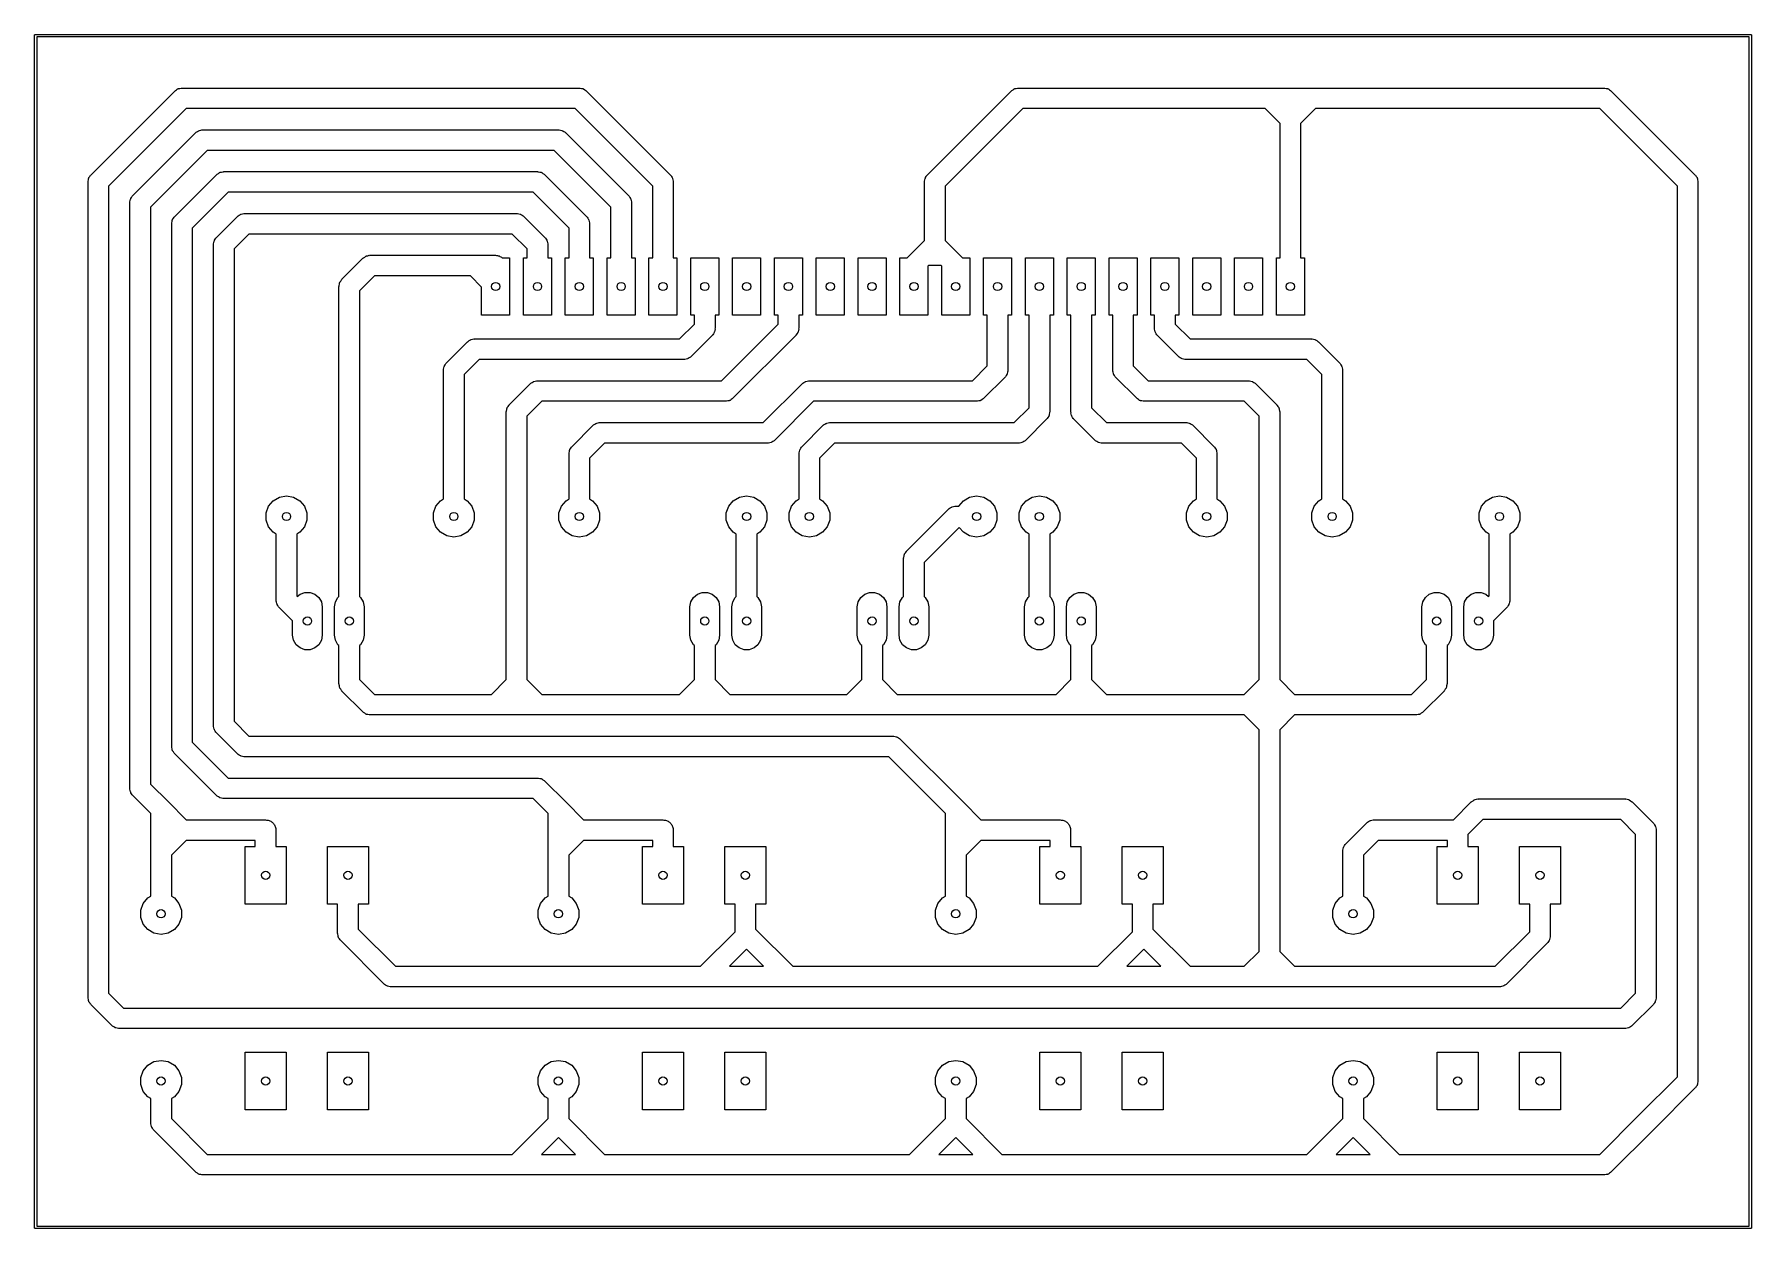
# Model space of a CAD drawing. Extents: x 28 to 132, y -102 to -29.
import ezdxf

# ---------------------------------------------------------------- set-up
doc = ezdxf.new("R2010")
doc.units = 0
doc.header["$MEASUREMENT"] = 0
doc.layers.add('BLACK', color=7, linetype='CONTINUOUS')

msp = doc.modelspace()

# ---------------------------------------------------------------- linework, layer by layer
at = {"layer": 'Black'}
for p, q in [((27.8661, -29.197), (27.8684, -29.1908)), ((27.8661, -29.2035), (27.8661, -29.197)), ((27.8684, -29.1908), (27.8695, -29.1843)), ((27.8695, -29.1843), (27.8728, -29.1787)), ((27.8728, -29.1787), (27.875, -29.1725)), ((27.875, -29.1725), (27.8793, -29.1675)), ((27.8793, -29.1675), (27.8825, -29.1618)), ((27.8825, -29.1618), (27.8876, -29.1576)), ((27.8876, -29.1576), (27.8918, -29.1525)), ((27.8918, -29.1525), (27.8975, -29.1493)), ((27.8975, -29.1493), (27.9025, -29.145)), ((27.9025, -29.145), (27.9087, -29.1428)), ((27.9087, -29.1428), (27.9143, -29.1395)), ((27.9143, -29.1395), (27.9208, -29.1384)), ((27.9208, -29.1384), (27.927, -29.1361)), ((27.927, -29.1361), (27.9335, -29.1361)), ((27.9335, -29.1361), (27.94, -29.135)), ((27.94, -29.135), (132.08, -29.135)), ((132.08, -29.135), (132.086, -29.1361)), ((132.086, -29.1361), (132.093, -29.1361)), ((132.093, -29.1361), (132.099, -29.1384)), ((132.099, -29.1384), (132.106, -29.1395)), ((132.106, -29.1395), (132.111, -29.1428)), ((132.111, -29.1428), (132.118, -29.145)), ((132.118, -29.145), (132.123, -29.1493)), ((132.123, -29.1493), (132.128, -29.1525)), ((132.128, -29.1525), (132.132, -29.1576)), ((132.132, -29.1576), (132.137, -29.1618)), ((132.137, -29.1618), (132.141, -29.1675)), ((132.141, -29.1675), (132.145, -29.1725)), ((132.145, -29.1725), (132.147, -29.1787)), ((132.147, -29.1787), (132.15, -29.1843)), ((132.15, -29.1843), (132.152, -29.1908)), ((132.152, -29.1908), (132.154, -29.197)), ((132.154, -29.197), (132.154, -29.2035)), ((27.865, -29.21), (27.8661, -29.2035)), ((27.865, -101.6), (27.865, -29.21)), ((28.015, -29.285), (28.015, -101.525)), ((132.005, -29.285), (28.015, -29.285)), ((132.005, -101.525), (132.005, -29.285)), ((132.154, -29.2035), (132.155, -29.21)), ((132.155, -29.21), (132.155, -101.6)), ((31.3081, -37.6581), (36.3881, -32.5781)), ((36.3881, -32.5781), (36.4106, -32.5623)), ((36.4106, -32.5623), (36.4283, -32.5412)), ((36.4283, -32.5412), (36.499, -32.5004)), ((36.499, -32.5004), (36.5659, -32.4536)), ((36.5659, -32.4536), (36.5924, -32.4464)), ((36.5924, -32.4464), (36.6162, -32.4327)), ((36.6162, -32.4327), (36.6966, -32.4185)), ((36.6966, -32.4185), (36.7755, -32.3974)), ((36.7755, -32.3974), (36.8029, -32.3998)), ((36.8029, -32.3998), (36.83, -32.395)), ((36.83, -32.395), (60.96, -32.395)), ((60.96, -32.395), (60.9871, -32.3998)), ((60.9871, -32.3998), (61.0145, -32.3974)), ((61.0145, -32.3974), (61.0934, -32.4185)), ((61.0934, -32.4185), (61.1738, -32.4327)), ((61.1738, -32.4327), (61.1976, -32.4464)), ((61.1976, -32.4464), (61.2241, -32.4536)), ((61.2241, -32.4536), (61.291, -32.5004)), ((61.291, -32.5004), (61.3617, -32.5412)), ((61.3617, -32.5412), (61.3794, -32.5623)), ((61.3794, -32.5623), (61.4019, -32.5781)), ((61.4019, -32.5781), (66.4819, -37.6581)), ((82.1081, -37.6581), (87.1881, -32.5781)), ((87.1881, -32.5781), (87.2106, -32.5623)), ((87.2106, -32.5623), (87.2283, -32.5412)), ((87.2283, -32.5412), (87.299, -32.5004)), ((87.299, -32.5004), (87.3659, -32.4536)), ((87.3659, -32.4536), (87.3924, -32.4464)), ((87.3924, -32.4464), (87.4162, -32.4327)), ((87.4162, -32.4327), (87.4966, -32.4185)), ((87.4966, -32.4185), (87.5755, -32.3974)), ((87.5755, -32.3974), (87.6029, -32.3998)), ((87.6029, -32.3998), (87.63, -32.395)), ((87.63, -32.395), (102.87, -32.395)), ((102.87, -32.395), (104.14, -32.395)), ((104.14, -32.395), (105.41, -32.395)), ((105.41, -32.395), (123.19, -32.395)), ((123.19, -32.395), (123.217, -32.3998)), ((123.217, -32.3998), (123.244, -32.3974)), ((123.244, -32.3974), (123.323, -32.4185)), ((123.323, -32.4185), (123.404, -32.4327)), ((123.404, -32.4327), (123.428, -32.4464)), ((123.428, -32.4464), (123.454, -32.4536)), ((123.454, -32.4536), (123.521, -32.5004)), ((123.521, -32.5004), (123.592, -32.5412)), ((123.592, -32.5412), (123.609, -32.5623)), ((123.609, -32.5623), (123.632, -32.5781)), ((123.632, -32.5781), (128.712, -37.6581)), ((37.0889, -33.645), (32.375, -38.3589)), ((60.7011, -33.645), (37.0889, -33.645)), ((65.415, -38.3589), (60.7011, -33.645)), ((87.8889, -33.645), (83.175, -38.3589)), ((102.611, -33.645), (87.8889, -33.645)), ((103.515, -34.5489), (102.611, -33.645)), ((105.669, -33.645), (104.765, -34.5489)), ((122.931, -33.645), (105.669, -33.645)), ((127.645, -38.3589), (122.931, -33.645)), ((33.8481, -38.9281), (37.6581, -35.1181)), ((37.6581, -35.1181), (37.6806, -35.1023)), ((37.6806, -35.1023), (37.6983, -35.0812)), ((37.6983, -35.0812), (37.769, -35.0404)), ((37.769, -35.0404), (37.8359, -34.9936)), ((37.8359, -34.9936), (37.8624, -34.9864)), ((37.8624, -34.9864), (37.8862, -34.9727)), ((37.8862, -34.9727), (37.9667, -34.9585)), ((37.9667, -34.9585), (38.0455, -34.9374)), ((38.0455, -34.9374), (38.0729, -34.9398)), ((38.0729, -34.9398), (38.1, -34.935)), ((38.1, -34.935), (59.69, -34.935)), ((59.69, -34.935), (59.7171, -34.9398)), ((59.7171, -34.9398), (59.7445, -34.9374)), ((59.7445, -34.9374), (59.8234, -34.9585)), ((59.8234, -34.9585), (59.9038, -34.9727)), ((59.9038, -34.9727), (59.9276, -34.9864)), ((59.9276, -34.9864), (59.9541, -34.9936)), ((59.9541, -34.9936), (60.021, -35.0404)), ((60.021, -35.0404), (60.0917, -35.0812)), ((60.0917, -35.0812), (60.1094, -35.1023)), ((60.1094, -35.1023), (60.1319, -35.1181)), ((60.1319, -35.1181), (63.9419, -38.9281)), ((103.515, -35.56), (103.515, -34.5489)), ((104.765, -34.5489), (104.765, -35.56)), ((38.3589, -36.185), (34.915, -39.6289)), ((59.4311, -36.185), (38.3589, -36.185)), ((62.875, -39.6289), (59.4311, -36.185)), ((103.515, -42.7), (103.515, -35.56)), ((104.765, -35.56), (104.765, -42.7)), ((39.039, -37.5804), (39.1059, -37.5336)), ((39.1059, -37.5336), (39.1324, -37.5264)), ((39.1324, -37.5264), (39.1562, -37.5127)), ((39.1562, -37.5127), (39.2367, -37.4985)), ((39.2367, -37.4985), (39.3155, -37.4774)), ((39.3155, -37.4774), (39.3429, -37.4798)), ((39.3429, -37.4798), (39.37, -37.475)), ((39.37, -37.475), (58.42, -37.475)), ((58.42, -37.475), (58.4471, -37.4798)), ((58.4471, -37.4798), (58.4745, -37.4774)), ((58.4745, -37.4774), (58.5534, -37.4985)), ((58.5534, -37.4985), (58.6338, -37.5127)), ((58.6338, -37.5127), (58.6576, -37.5264)), ((58.6576, -37.5264), (58.6841, -37.5336)), ((58.6841, -37.5336), (58.751, -37.5804)), ((31.125, -38.1), (31.1298, -38.0729)), ((31.125, -87.63), (31.125, -38.1)), ((31.1274, -38.0455), (31.1485, -37.9666)), ((31.1298, -38.0729), (31.1274, -38.0455)), ((31.1485, -37.9666), (31.1627, -37.8862)), ((31.1627, -37.8862), (31.1764, -37.8624)), ((31.1764, -37.8624), (31.1836, -37.8359)), ((31.1836, -37.8359), (31.2304, -37.769)), ((31.2304, -37.769), (31.2712, -37.6983)), ((31.2712, -37.6983), (31.2923, -37.6806)), ((31.2923, -37.6806), (31.3081, -37.6581)), ((32.375, -38.3589), (32.375, -87.3711)), ((36.3881, -40.1981), (38.9281, -37.6581)), ((38.9281, -37.6581), (38.9506, -37.6423)), ((38.9506, -37.6423), (38.9683, -37.6212)), ((38.9683, -37.6212), (39.039, -37.5804)), ((58.751, -37.5804), (58.8217, -37.6212)), ((58.8217, -37.6212), (58.8394, -37.6423)), ((58.8394, -37.6423), (58.8619, -37.6581)), ((58.8619, -37.6581), (61.4019, -40.1981)), ((65.415, -42.7), (65.415, -38.3589)), ((66.4819, -37.6581), (66.4977, -37.6806)), ((66.4977, -37.6806), (66.5188, -37.6983)), ((66.5188, -37.6983), (66.5596, -37.769)), ((66.5596, -37.769), (66.6064, -37.8359)), ((66.6064, -37.8359), (66.6136, -37.8624)), ((66.6136, -37.8624), (66.6273, -37.8862)), ((66.6273, -37.8862), (66.6415, -37.9666)), ((66.6415, -37.9666), (66.6626, -38.0455)), ((66.6626, -38.0455), (66.6602, -38.0729)), ((66.6602, -38.0729), (66.665, -38.1)), ((66.665, -38.1), (66.665, -42.7)), ((81.925, -38.1), (81.9298, -38.0729)), ((81.925, -41.6511), (81.925, -38.1)), ((81.9274, -38.0455), (81.9485, -37.9666)), ((81.9298, -38.0729), (81.9274, -38.0455)), ((81.9485, -37.9666), (81.9627, -37.8862)), ((81.9627, -37.8862), (81.9764, -37.8624)), ((81.9764, -37.8624), (81.9836, -37.8359)), ((81.9836, -37.8359), (82.0304, -37.769)), ((82.0304, -37.769), (82.0712, -37.6983)), ((82.0712, -37.6983), (82.0923, -37.6806)), ((82.0923, -37.6806), (82.1081, -37.6581)), ((83.175, -38.3589), (83.175, -41.6511)), ((127.645, -92.4511), (127.645, -38.3589)), ((128.712, -37.6581), (128.728, -37.6806)), ((128.728, -37.6806), (128.749, -37.6983)), ((128.749, -37.6983), (128.79, -37.769)), ((128.79, -37.769), (128.836, -37.8359)), ((128.836, -37.8359), (128.844, -37.8624)), ((128.844, -37.8624), (128.857, -37.8862)), ((128.857, -37.8862), (128.871, -37.9666)), ((128.871, -37.9666), (128.893, -38.0455)), ((128.893, -38.0455), (128.89, -38.0729)), ((128.89, -38.0729), (128.895, -38.1)), ((128.895, -38.1), (128.895, -92.71)), ((33.665, -39.37), (33.6698, -39.3429)), ((33.665, -74.93), (33.665, -39.37)), ((33.6674, -39.3155), (33.6885, -39.2366)), ((33.6698, -39.3429), (33.6674, -39.3155)), ((33.6885, -39.2366), (33.7027, -39.1562)), ((33.7027, -39.1562), (33.7164, -39.1324)), ((33.7164, -39.1324), (33.7236, -39.1059)), ((33.7236, -39.1059), (33.7704, -39.039)), ((33.7704, -39.039), (33.8112, -38.9683)), ((33.8112, -38.9683), (33.8323, -38.9506)), ((33.8323, -38.9506), (33.8481, -38.9281)), ((34.915, -39.6289), (34.915, -74.6711)), ((39.6289, -38.725), (37.455, -40.8989)), ((58.1611, -38.725), (39.6289, -38.725)), ((60.335, -40.8989), (58.1611, -38.725)), ((62.875, -42.7), (62.875, -39.6289)), ((63.9419, -38.9281), (63.9577, -38.9506)), ((63.9577, -38.9506), (63.9788, -38.9683)), ((63.9788, -38.9683), (64.0196, -39.039)), ((64.0196, -39.039), (64.0664, -39.1059)), ((64.0664, -39.1059), (64.0736, -39.1324)), ((64.0736, -39.1324), (64.0873, -39.1562)), ((64.0873, -39.1562), (64.1015, -39.2367)), ((64.1015, -39.2367), (64.1226, -39.3155)), ((64.1226, -39.3155), (64.1202, -39.3429)), ((64.1202, -39.3429), (64.125, -39.37)), ((64.125, -39.37), (64.125, -42.7)), ((36.205, -40.64), (36.2098, -40.6129)), ((36.205, -72.39), (36.205, -40.64)), ((36.2074, -40.5855), (36.2285, -40.5066)), ((36.2098, -40.6129), (36.2074, -40.5855)), ((36.2285, -40.5066), (36.2427, -40.4262)), ((36.2427, -40.4262), (36.2564, -40.4024)), ((36.2564, -40.4024), (36.2636, -40.3759)), ((36.2636, -40.3759), (36.3104, -40.309)), ((36.3104, -40.309), (36.3512, -40.2383)), ((36.3512, -40.2383), (36.3723, -40.2206)), ((36.3723, -40.2206), (36.3881, -40.1981)), ((38.9281, -41.4681), (40.1981, -40.1981)), ((40.1981, -40.1981), (40.2206, -40.1823)), ((40.2206, -40.1823), (40.2383, -40.1612)), ((40.2383, -40.1612), (40.309, -40.1204)), ((40.309, -40.1204), (40.3759, -40.0736)), ((40.3759, -40.0736), (40.4024, -40.0664)), ((40.4024, -40.0664), (40.4262, -40.0527)), ((40.4262, -40.0527), (40.5066, -40.0385)), ((40.5066, -40.0385), (40.5855, -40.0174)), ((40.5855, -40.0174), (40.6129, -40.0198)), ((40.6129, -40.0198), (40.64, -40.015)), ((40.64, -40.015), (57.15, -40.015)), ((57.15, -40.015), (57.1771, -40.0198)), ((57.1771, -40.0198), (57.2045, -40.0174)), ((57.2045, -40.0174), (57.2834, -40.0385)), ((57.2834, -40.0385), (57.3638, -40.0527)), ((57.3638, -40.0527), (57.3876, -40.0664)), ((57.3876, -40.0664), (57.4141, -40.0736)), ((57.4141, -40.0736), (57.481, -40.1204)), ((57.481, -40.1204), (57.5517, -40.1612)), ((57.5517, -40.1612), (57.5694, -40.1823)), ((57.5694, -40.1823), (57.5919, -40.1981)), ((57.5919, -40.1981), (58.8619, -41.4681)), ((61.4019, -40.1981), (61.4177, -40.2206)), ((61.4177, -40.2206), (61.4388, -40.2383)), ((61.4388, -40.2383), (61.4796, -40.309)), ((61.4796, -40.309), (61.5264, -40.3759)), ((61.5264, -40.3759), (61.5336, -40.4024)), ((61.5336, -40.4024), (61.5473, -40.4262)), ((61.5473, -40.4262), (61.5615, -40.5067)), ((61.5615, -40.5067), (61.5826, -40.5855)), ((61.5826, -40.5855), (61.5802, -40.6129)), ((61.5802, -40.6129), (61.585, -40.64)), ((61.585, -40.64), (61.585, -42.7)), ((37.455, -40.8989), (37.455, -72.1311)), ((38.7685, -41.7766), (38.7827, -41.6962)), ((38.7827, -41.6962), (38.7964, -41.6724)), ((38.7964, -41.6724), (38.8036, -41.6459)), ((38.8036, -41.6459), (38.8504, -41.579)), ((38.8504, -41.579), (38.8912, -41.5083)), ((38.8912, -41.5083), (38.9123, -41.4906)), ((38.9123, -41.4906), (38.9281, -41.4681)), ((40.8989, -41.265), (39.995, -42.1689)), ((56.8911, -41.265), (40.8989, -41.265)), ((57.795, -42.1689), (56.8911, -41.265)), ((58.8619, -41.4681), (58.8777, -41.4906)), ((58.8777, -41.4906), (58.8988, -41.5083)), ((58.8988, -41.5083), (58.9396, -41.579)), ((58.9396, -41.579), (58.9864, -41.6459)), ((58.9864, -41.6459), (58.9936, -41.6724)), ((58.9936, -41.6724), (59.0073, -41.6962)), ((59.0073, -41.6962), (59.0215, -41.7766)), ((60.335, -42.7), (60.335, -40.8989)), ((81.4731, -42.1031), (81.925, -41.6511)), ((83.175, -41.6511), (83.6269, -42.1031)), ((38.745, -41.91), (38.7498, -41.8829)), ((38.745, -71.12), (38.745, -41.91)), ((38.7474, -41.8555), (38.7685, -41.7766)), ((38.7498, -41.8829), (38.7474, -41.8555)), ((39.995, -42.1689), (39.995, -70.8611)), ((46.5481, -44.0081), (47.8181, -42.7381)), ((47.8181, -42.7381), (47.8406, -42.7223)), ((47.8406, -42.7223), (47.8583, -42.7012)), ((47.8583, -42.7012), (47.929, -42.6604)), ((47.929, -42.6604), (47.9959, -42.6136)), ((47.9959, -42.6136), (48.0224, -42.6064)), ((48.0224, -42.6064), (48.0462, -42.5927)), ((48.0462, -42.5927), (48.1266, -42.5785)), ((48.1266, -42.5785), (48.2055, -42.5574)), ((48.2055, -42.5574), (48.2329, -42.5598)), ((48.2329, -42.5598), (48.26, -42.555)), ((48.26, -42.555), (54.61, -42.555)), ((54.61, -42.555), (55.88, -42.555)), ((55.88, -42.555), (55.9338, -42.5645)), ((55.9338, -42.5645), (55.9885, -42.5645)), ((55.9885, -42.5645), (56.0399, -42.5832)), ((56.0399, -42.5832), (56.0938, -42.5927)), ((56.0938, -42.5927), (56.1411, -42.62)), ((56.1411, -42.62), (56.1925, -42.6387)), ((56.1925, -42.6387), (56.2344, -42.6739)), ((56.2344, -42.6739), (56.2796, -42.7)), ((56.2796, -42.7), (56.73, -42.7)), ((56.73, -42.7), (56.73, -46.2)), ((57.57, -46.2), (57.57, -42.7)), ((57.57, -42.7), (57.795, -42.7)), ((57.795, -42.7), (57.795, -42.1689)), ((59.0215, -41.7766), (59.0426, -41.8555)), ((59.0426, -41.8555), (59.0402, -41.8829)), ((59.0402, -41.8829), (59.045, -41.91)), ((59.045, -41.91), (59.045, -42.7)), ((59.045, -42.7), (59.27, -42.7)), ((59.27, -42.7), (59.27, -46.2)), ((60.11, -46.2), (60.11, -42.7)), ((60.11, -42.7), (60.335, -42.7)), ((61.585, -42.7), (61.81, -42.7)), ((61.81, -42.7), (61.81, -46.2)), ((62.65, -46.2), (62.65, -42.7)), ((62.65, -42.7), (62.875, -42.7)), ((64.125, -42.7), (64.35, -42.7)), ((64.35, -42.7), (64.35, -46.2)), ((65.19, -46.2), (65.19, -42.7)), ((65.19, -42.7), (65.415, -42.7)), ((66.665, -42.7), (66.89, -42.7)), ((66.89, -42.7), (66.89, -46.2)), ((67.73, -46.2), (67.73, -42.7)), ((67.73, -42.7), (69.43, -42.7)), ((69.43, -42.7), (69.43, -46.2)), ((70.27, -46.2), (70.27, -42.7)), ((70.27, -42.7), (71.97, -42.7)), ((71.97, -42.7), (71.97, -46.2)), ((72.81, -46.2), (72.81, -42.7)), ((72.81, -42.7), (74.51, -42.7)), ((74.51, -42.7), (74.51, -46.2)), ((75.35, -46.2), (75.35, -42.7)), ((75.35, -42.7), (77.05, -42.7)), ((77.05, -42.7), (77.05, -46.2)), ((77.89, -46.2), (77.89, -42.7)), ((77.89, -42.7), (79.59, -42.7)), ((79.59, -42.7), (79.59, -46.2)), ((80.43, -46.2), (80.43, -42.7)), ((80.43, -42.7), (80.8761, -42.7)), ((80.8761, -42.7), (81.4731, -42.1031)), ((81.4731, -42.1031), (81.4731, -42.1031)), ((83.6269, -42.1031), (83.6269, -42.1031)), ((83.6269, -42.1031), (84.2239, -42.7)), ((84.2239, -42.7), (84.67, -42.7)), ((84.67, -42.7), (84.67, -46.2)), ((85.51, -46.2), (85.51, -42.7)), ((85.51, -42.7), (87.21, -42.7)), ((87.21, -42.7), (87.21, -46.2)), ((88.05, -46.2), (88.05, -42.7)), ((88.05, -42.7), (89.75, -42.7)), ((89.75, -42.7), (89.75, -46.2)), ((90.59, -46.2), (90.59, -42.7)), ((90.59, -42.7), (92.29, -42.7)), ((92.29, -42.7), (92.29, -46.2)), ((93.13, -46.2), (93.13, -42.7)), ((93.13, -42.7), (94.83, -42.7)), ((94.83, -42.7), (94.83, -46.2)), ((95.67, -46.2), (95.67, -42.7)), ((95.67, -42.7), (97.37, -42.7)), ((97.37, -42.7), (97.37, -46.2)), ((98.21, -46.2), (98.21, -42.7)), ((98.21, -42.7), (99.91, -42.7)), ((99.91, -42.7), (99.91, -46.2)), ((100.75, -46.2), (100.75, -42.7)), ((100.75, -42.7), (102.45, -42.7)), ((102.45, -42.7), (102.45, -46.2)), ((103.29, -46.2), (103.29, -42.7)), ((103.29, -42.7), (103.515, -42.7)), ((104.765, -42.7), (104.99, -42.7)), ((104.99, -42.7), (104.99, -46.2)), ((82.1739, -43.17), (82.13, -43.2139)), ((82.13, -43.2139), (82.13, -46.2)), ((82.9261, -43.17), (82.1739, -43.17)), ((82.97, -43.2139), (82.9261, -43.17)), ((82.97, -46.2), (82.97, -43.2139)), ((46.365, -44.45), (46.3698, -44.4229)), ((46.365, -63.2807), (46.365, -44.45)), ((46.3674, -44.3955), (46.3885, -44.3166)), ((46.3698, -44.4229), (46.3674, -44.3955)), ((46.3885, -44.3166), (46.4027, -44.2362)), ((46.4027, -44.2362), (46.4164, -44.2124)), ((46.4164, -44.2124), (46.4236, -44.1859)), ((46.4236, -44.1859), (46.4704, -44.119)), ((46.4704, -44.119), (46.5112, -44.0483)), ((46.5112, -44.0483), (46.5323, -44.0306)), ((46.5323, -44.0306), (46.5481, -44.0081)), ((48.5189, -43.805), (47.615, -44.7089)), ((47.615, -44.7089), (47.615, -63.2807)), ((54.3511, -43.805), (48.5189, -43.805)), ((55.03, -44.4839), (54.3511, -43.805)), ((55.03, -46.2), (55.03, -44.4839)), ((56.73, -46.2), (55.03, -46.2)), ((59.27, -46.2), (57.57, -46.2)), ((61.81, -46.2), (60.11, -46.2)), ((64.35, -46.2), (62.65, -46.2)), ((66.89, -46.2), (65.19, -46.2)), ((67.0511, -47.635), (67.955, -46.7311)), ((67.955, -46.2), (67.73, -46.2)), ((67.955, -46.7311), (67.955, -46.2)), ((69.43, -46.2), (69.205, -46.2)), ((69.205, -46.2), (69.205, -46.99)), ((69.5911, -50.175), (73.035, -46.7311)), ((71.97, -46.2), (70.27, -46.2)), ((73.035, -46.2), (72.81, -46.2)), ((73.035, -46.7311), (73.035, -46.2)), ((74.51, -46.2), (74.285, -46.2)), ((74.285, -46.2), (74.285, -46.99)), ((77.05, -46.2), (75.35, -46.2)), ((79.59, -46.2), (77.89, -46.2)), ((82.13, -46.2), (80.43, -46.2)), ((84.67, -46.2), (82.97, -46.2)), ((85.735, -46.2), (85.51, -46.2)), ((85.735, -49.2711), (85.735, -46.2)), ((87.21, -46.2), (86.985, -46.2)), ((86.985, -46.2), (86.985, -49.53)), ((88.275, -46.2), (88.05, -46.2)), ((88.275, -51.8111), (88.275, -46.2)), ((89.75, -46.2), (89.525, -46.2)), ((89.525, -46.2), (89.525, -52.07)), ((90.815, -46.2), (90.59, -46.2)), ((90.815, -52.07), (90.815, -46.2)), ((92.29, -46.2), (92.065, -46.2)), ((92.065, -46.2), (92.065, -51.8111)), ((93.355, -46.2), (93.13, -46.2)), ((93.355, -49.53), (93.355, -46.2)), ((94.83, -46.2), (94.605, -46.2)), ((94.605, -46.2), (94.605, -49.2711)), ((95.895, -46.2), (95.67, -46.2)), ((95.895, -46.99), (95.895, -46.2)), ((97.37, -46.2), (97.145, -46.2)), ((97.145, -46.2), (97.145, -46.7311)), ((97.145, -46.7311), (98.0489, -47.635)), ((99.91, -46.2), (98.21, -46.2)), ((102.45, -46.2), (100.75, -46.2)), ((104.99, -46.2), (103.29, -46.2)), ((52.8981, -49.0881), (54.1681, -47.8181)), ((54.1681, -47.8181), (54.1906, -47.8023)), ((54.1906, -47.8023), (54.2083, -47.7812)), ((54.2083, -47.7812), (54.279, -47.7404)), ((54.279, -47.7404), (54.3459, -47.6936)), ((54.3459, -47.6936), (54.3724, -47.6864)), ((54.3724, -47.6864), (54.3962, -47.6727)), ((54.3962, -47.6727), (54.4766, -47.6585)), ((54.4766, -47.6585), (54.5555, -47.6374)), ((54.5555, -47.6374), (54.5829, -47.6398)), ((54.5829, -47.6398), (54.61, -47.635)), ((54.61, -47.635), (67.0511, -47.635)), ((69.0219, -47.4319), (67.7519, -48.7019)), ((69.0377, -47.4094), (69.0219, -47.4319)), ((69.0588, -47.3917), (69.0377, -47.4094)), ((69.0996, -47.321), (69.0588, -47.3917)), ((69.1464, -47.2541), (69.0996, -47.321)), ((69.1536, -47.2276), (69.1464, -47.2541)), ((69.1673, -47.2038), (69.1536, -47.2276)), ((69.1815, -47.1234), (69.1673, -47.2038)), ((69.2026, -47.0445), (69.1815, -47.1234)), ((69.205, -46.99), (69.2002, -47.0171)), ((69.2002, -47.0171), (69.2026, -47.0445)), ((74.1019, -47.4319), (70.2919, -51.2419)), ((74.1177, -47.4094), (74.1019, -47.4319)), ((74.1388, -47.3917), (74.1177, -47.4094)), ((74.1796, -47.321), (74.1388, -47.3917)), ((74.2264, -47.2541), (74.1796, -47.321)), ((74.2336, -47.2276), (74.2264, -47.2541)), ((74.2473, -47.2038), (74.2336, -47.2276)), ((74.2615, -47.1233), (74.2473, -47.2038)), ((74.2826, -47.0445), (74.2615, -47.1233)), ((74.285, -46.99), (74.2802, -47.0171)), ((74.2802, -47.0171), (74.2826, -47.0445)), ((95.8998, -47.0171), (95.895, -46.99)), ((95.8974, -47.0445), (95.8998, -47.0171)), ((95.9185, -47.1234), (95.8974, -47.0445)), ((95.9327, -47.2038), (95.9185, -47.1234)), ((95.9464, -47.2276), (95.9327, -47.2038)), ((95.9536, -47.2541), (95.9464, -47.2276)), ((96.0004, -47.321), (95.9536, -47.2541)), ((96.0412, -47.3917), (96.0004, -47.321)), ((96.0623, -47.4094), (96.0412, -47.3917)), ((96.0781, -47.4319), (96.0623, -47.4094)), ((97.3481, -48.7019), (96.0781, -47.4319)), ((98.0489, -47.635), (105.41, -47.635)), ((105.41, -47.635), (105.437, -47.6398)), ((105.437, -47.6398), (105.464, -47.6374)), ((105.464, -47.6374), (105.543, -47.6585)), ((105.543, -47.6585), (105.624, -47.6727)), ((105.624, -47.6727), (105.648, -47.6864)), ((105.648, -47.6864), (105.674, -47.6936)), ((105.674, -47.6936), (105.741, -47.7404)), ((105.741, -47.7404), (105.812, -47.7812)), ((105.812, -47.7812), (105.829, -47.8023)), ((105.829, -47.8023), (105.852, -47.8181)), ((105.852, -47.8181), (107.122, -49.0881)), ((54.8689, -48.885), (53.965, -49.7889)), ((67.31, -48.885), (54.8689, -48.885)), ((67.3371, -48.8802), (67.31, -48.885)), ((67.3645, -48.8826), (67.3371, -48.8802)), ((67.4434, -48.8615), (67.3645, -48.8826)), ((67.5238, -48.8473), (67.4434, -48.8615)), ((67.5476, -48.8336), (67.5238, -48.8473)), ((67.5741, -48.8264), (67.5476, -48.8336)), ((67.641, -48.7796), (67.5741, -48.8264)), ((67.7117, -48.7388), (67.641, -48.7796)), ((67.7294, -48.7177), (67.7117, -48.7388)), ((67.7519, -48.7019), (67.7294, -48.7177)), ((97.3706, -48.7177), (97.3481, -48.7019)), ((97.3883, -48.7388), (97.3706, -48.7177)), ((97.459, -48.7796), (97.3883, -48.7388)), ((97.5259, -48.8264), (97.459, -48.7796)), ((97.5524, -48.8336), (97.5259, -48.8264)), ((97.5762, -48.8473), (97.5524, -48.8336)), ((97.6566, -48.8615), (97.5762, -48.8473)), ((97.7355, -48.8826), (97.6566, -48.8615)), ((97.7629, -48.8802), (97.7355, -48.8826)), ((97.79, -48.885), (97.7629, -48.8802)), ((105.151, -48.885), (97.79, -48.885)), ((106.055, -49.7889), (105.151, -48.885)), ((52.715, -49.53), (52.7198, -49.5029)), ((52.715, -57.354), (52.715, -49.53)), ((52.7174, -49.4755), (52.7385, -49.3966)), ((52.7198, -49.5029), (52.7174, -49.4755)), ((52.7385, -49.3966), (52.7527, -49.3162)), ((52.7527, -49.3162), (52.7664, -49.2924)), ((52.7664, -49.2924), (52.7736, -49.2659)), ((52.7736, -49.2659), (52.8204, -49.199)), ((52.8204, -49.199), (52.8612, -49.1283)), ((52.8612, -49.1283), (52.8823, -49.1106)), ((52.8823, -49.1106), (52.8981, -49.0881)), ((53.965, -49.7889), (53.965, -57.354)), ((84.8311, -50.175), (85.735, -49.2711)), ((86.8019, -49.9719), (85.5319, -51.2419)), ((86.8177, -49.9494), (86.8019, -49.9719)), ((86.8388, -49.9317), (86.8177, -49.9494)), ((86.8796, -49.861), (86.8388, -49.9317)), ((86.9264, -49.7941), (86.8796, -49.861)), ((86.9336, -49.7676), (86.9264, -49.7941)), ((86.9473, -49.7438), (86.9336, -49.7676)), ((86.9615, -49.6634), (86.9473, -49.7438)), ((86.9826, -49.5845), (86.9615, -49.6634)), ((86.985, -49.53), (86.9802, -49.5571)), ((86.9802, -49.5571), (86.9826, -49.5845)), ((93.3598, -49.5571), (93.355, -49.53)), ((93.3574, -49.5845), (93.3598, -49.5571)), ((93.3785, -49.6634), (93.3574, -49.5845)), ((93.3927, -49.7438), (93.3785, -49.6634)), ((93.4064, -49.7676), (93.3927, -49.7438)), ((93.4136, -49.7941), (93.4064, -49.7676)), ((93.4604, -49.861), (93.4136, -49.7941)), ((93.5012, -49.9317), (93.4604, -49.861)), ((93.5223, -49.9494), (93.5012, -49.9317)), ((93.5381, -49.9719), (93.5223, -49.9494)), ((94.8081, -51.2419), (93.5381, -49.9719)), ((94.605, -49.2711), (95.5089, -50.175)), ((106.055, -57.354), (106.055, -49.7889)), ((107.122, -49.0881), (107.138, -49.1106)), ((107.138, -49.1106), (107.159, -49.1283)), ((107.159, -49.1283), (107.2, -49.199)), ((107.2, -49.199), (107.246, -49.2659)), ((107.246, -49.2659), (107.254, -49.2924)), ((107.254, -49.2924), (107.267, -49.3162)), ((107.267, -49.3162), (107.281, -49.3966)), ((107.281, -49.3966), (107.303, -49.4755)), ((107.303, -49.4755), (107.3, -49.5029)), ((107.3, -49.5029), (107.305, -49.53)), ((107.305, -49.53), (107.305, -57.354)), ((56.7081, -51.6281), (57.9781, -50.3581)), ((57.9781, -50.3581), (58.0006, -50.3423)), ((58.0006, -50.3423), (58.0183, -50.3212)), ((58.0183, -50.3212), (58.089, -50.2804)), ((58.089, -50.2804), (58.1559, -50.2336)), ((58.1559, -50.2336), (58.1824, -50.2264)), ((58.1824, -50.2264), (58.2062, -50.2127)), ((58.2062, -50.2127), (58.2866, -50.1985)), ((58.2866, -50.1985), (58.3655, -50.1774)), ((58.3655, -50.1774), (58.3929, -50.1798)), ((58.3929, -50.1798), (58.42, -50.175)), ((58.42, -50.175), (69.5911, -50.175)), ((72.1311, -52.715), (74.4881, -50.3581)), ((74.4881, -50.3581), (74.5106, -50.3423)), ((74.5106, -50.3423), (74.5283, -50.3212)), ((74.5283, -50.3212), (74.599, -50.2804)), ((74.599, -50.2804), (74.6659, -50.2336)), ((74.6659, -50.2336), (74.6924, -50.2264)), ((74.6924, -50.2264), (74.7162, -50.2127)), ((74.7162, -50.2127), (74.7967, -50.1985)), ((74.7967, -50.1985), (74.8755, -50.1774)), ((74.8755, -50.1774), (74.9029, -50.1798)), ((74.9029, -50.1798), (74.93, -50.175)), ((74.93, -50.175), (84.8311, -50.175)), ((95.5089, -50.175), (101.6, -50.175)), ((101.6, -50.175), (101.627, -50.1798)), ((101.627, -50.1798), (101.654, -50.1774)), ((101.654, -50.1774), (101.733, -50.1985)), ((101.733, -50.1985), (101.814, -50.2127)), ((101.814, -50.2127), (101.838, -50.2264)), ((101.838, -50.2264), (101.864, -50.2336)), ((101.864, -50.2336), (101.931, -50.2804)), ((101.931, -50.2804), (102.002, -50.3212)), ((102.002, -50.3212), (102.019, -50.3423)), ((102.019, -50.3423), (102.042, -50.3581)), ((102.042, -50.3581), (103.312, -51.6281)), ((56.525, -52.07), (56.5298, -52.0429)), ((56.525, -68.3211), (56.525, -52.07)), ((56.5274, -52.0155), (56.5485, -51.9366)), ((56.5298, -52.0429), (56.5274, -52.0155)), ((56.5485, -51.9366), (56.5627, -51.8562)), ((56.5627, -51.8562), (56.5764, -51.8324)), ((56.5764, -51.8324), (56.5836, -51.8059)), ((56.5836, -51.8059), (56.6304, -51.739)), ((56.6304, -51.739), (56.6712, -51.6683)), ((56.6712, -51.6683), (56.6923, -51.6506)), ((56.6923, -51.6506), (56.7081, -51.6281)), ((58.6789, -51.425), (57.775, -52.3289)), ((69.85, -51.425), (58.6789, -51.425)), ((69.8771, -51.4202), (69.85, -51.425)), ((69.9045, -51.4226), (69.8771, -51.4202)), ((69.9834, -51.4015), (69.9045, -51.4226)), ((70.0638, -51.3873), (69.9834, -51.4015)), ((70.0876, -51.3736), (70.0638, -51.3873)), ((70.1141, -51.3664), (70.0876, -51.3736)), ((70.181, -51.3196), (70.1141, -51.3664)), ((70.2517, -51.2788), (70.181, -51.3196)), ((70.2694, -51.2577), (70.2517, -51.2788)), ((70.2919, -51.2419), (70.2694, -51.2577)), ((75.1889, -51.425), (72.8319, -53.7819)), ((85.09, -51.425), (75.1889, -51.425)), ((85.1171, -51.4202), (85.09, -51.425)), ((85.1445, -51.4226), (85.1171, -51.4202)), ((85.2234, -51.4015), (85.1445, -51.4226)), ((85.3038, -51.3873), (85.2234, -51.4015)), ((85.3276, -51.3736), (85.3038, -51.3873)), ((85.3541, -51.3664), (85.3276, -51.3736)), ((85.421, -51.3196), (85.3541, -51.3664)), ((85.4917, -51.2788), (85.421, -51.3196)), ((85.5094, -51.2577), (85.4917, -51.2788)), ((85.5319, -51.2419), (85.5094, -51.2577)), ((87.3711, -52.715), (88.275, -51.8111)), ((89.5226, -52.1245), (89.5015, -52.2034)), ((89.525, -52.07), (89.5202, -52.0971)), ((89.5202, -52.0971), (89.5226, -52.1245)), ((90.8198, -52.0971), (90.815, -52.07)), ((90.8174, -52.1245), (90.8198, -52.0971)), ((90.8385, -52.2034), (90.8174, -52.1245)), ((92.065, -51.8111), (92.9689, -52.715)), ((94.8306, -51.2577), (94.8081, -51.2419)), ((94.8483, -51.2788), (94.8306, -51.2577)), ((94.919, -51.3196), (94.8483, -51.2788)), ((94.9859, -51.3664), (94.919, -51.3196)), ((95.0124, -51.3736), (94.9859, -51.3664)), ((95.0362, -51.3873), (95.0124, -51.3736)), ((95.1166, -51.4015), (95.0362, -51.3873)), ((95.1955, -51.4226), (95.1166, -51.4015)), ((95.2229, -51.4202), (95.1955, -51.4226)), ((95.25, -51.425), (95.2229, -51.4202)), ((101.341, -51.425), (95.25, -51.425)), ((102.245, -52.3289), (101.341, -51.425)), ((103.312, -51.6281), (103.328, -51.6506)), ((103.328, -51.6506), (103.349, -51.6683)), ((103.349, -51.6683), (103.39, -51.739)), ((103.39, -51.739), (103.436, -51.8059)), ((103.436, -51.8059), (103.444, -51.8324)), ((103.444, -51.8324), (103.457, -51.8562)), ((103.457, -51.8562), (103.471, -51.9366)), ((103.471, -51.9366), (103.493, -52.0155)), ((103.493, -52.0155), (103.49, -52.0429)), ((103.49, -52.0429), (103.495, -52.07)), ((103.495, -52.07), (103.495, -63.5)), ((57.775, -52.3289), (57.775, -68.3211)), ((60.5181, -54.1681), (61.7881, -52.8981)), ((61.7881, -52.8981), (61.8106, -52.8823)), ((61.8106, -52.8823), (61.8283, -52.8612)), ((61.8283, -52.8612), (61.899, -52.8204)), ((61.899, -52.8204), (61.9659, -52.7736)), ((61.9659, -52.7736), (61.9924, -52.7664)), ((61.9924, -52.7664), (62.0162, -52.7527)), ((62.0162, -52.7527), (62.0966, -52.7385)), ((62.0966, -52.7385), (62.1755, -52.7174)), ((62.1755, -52.7174), (62.2029, -52.7198)), ((62.2029, -52.7198), (62.23, -52.715)), ((62.23, -52.715), (72.1311, -52.715)), ((74.4881, -54.1681), (75.7581, -52.8981)), ((75.7581, -52.8981), (75.7806, -52.8823)), ((75.7806, -52.8823), (75.7983, -52.8612)), ((75.7983, -52.8612), (75.869, -52.8204)), ((75.869, -52.8204), (75.9359, -52.7736)), ((75.9359, -52.7736), (75.9624, -52.7664)), ((75.9624, -52.7664), (75.9862, -52.7527)), ((75.9862, -52.7527), (76.0666, -52.7385)), ((76.0666, -52.7385), (76.1455, -52.7174)), ((76.1455, -52.7174), (76.1729, -52.7198)), ((76.1729, -52.7198), (76.2, -52.715)), ((76.2, -52.715), (87.3711, -52.715)), ((89.3419, -52.5119), (88.0719, -53.7819)), ((89.3577, -52.4894), (89.3419, -52.5119)), ((89.3788, -52.4717), (89.3577, -52.4894)), ((89.4196, -52.401), (89.3788, -52.4717)), ((89.4664, -52.3341), (89.4196, -52.401)), ((89.4736, -52.3076), (89.4664, -52.3341)), ((89.4873, -52.2838), (89.4736, -52.3076)), ((89.5015, -52.2034), (89.4873, -52.2838)), ((90.8527, -52.2838), (90.8385, -52.2034)), ((90.8664, -52.3076), (90.8527, -52.2838)), ((90.8736, -52.3341), (90.8664, -52.3076)), ((90.9204, -52.401), (90.8736, -52.3341)), ((90.9612, -52.4717), (90.9204, -52.401)), ((90.9823, -52.4894), (90.9612, -52.4717)), ((90.9981, -52.5119), (90.9823, -52.4894)), ((92.2681, -53.7819), (90.9981, -52.5119)), ((92.9689, -52.715), (97.79, -52.715)), ((97.79, -52.715), (97.8171, -52.7198)), ((97.8171, -52.7198), (97.8445, -52.7174)), ((97.8445, -52.7174), (97.9234, -52.7385)), ((97.9234, -52.7385), (98.0038, -52.7527)), ((98.0038, -52.7527), (98.0276, -52.7664)), ((98.0276, -52.7664), (98.0541, -52.7736)), ((98.0541, -52.7736), (98.121, -52.8204)), ((98.121, -52.8204), (98.1917, -52.8612)), ((98.1917, -52.8612), (98.2094, -52.8823)), ((98.2094, -52.8823), (98.2319, -52.8981)), ((98.2319, -52.8981), (99.5019, -54.1681)), ((102.245, -63.5), (102.245, -52.3289)), ((60.4404, -54.279), (60.4812, -54.2083)), ((60.4812, -54.2083), (60.5023, -54.1906)), ((60.5023, -54.1906), (60.5181, -54.1681)), ((62.4889, -53.965), (61.585, -54.8689)), ((72.39, -53.965), (62.4889, -53.965)), ((72.4171, -53.9602), (72.39, -53.965)), ((72.4445, -53.9626), (72.4171, -53.9602)), ((72.5234, -53.9415), (72.4445, -53.9626)), ((72.6038, -53.9273), (72.5234, -53.9415)), ((72.6276, -53.9136), (72.6038, -53.9273)), ((72.6541, -53.9064), (72.6276, -53.9136)), ((72.721, -53.8596), (72.6541, -53.9064)), ((72.7917, -53.8188), (72.721, -53.8596)), ((72.8094, -53.7977), (72.7917, -53.8188)), ((72.8319, -53.7819), (72.8094, -53.7977)), ((74.4104, -54.279), (74.4512, -54.2083)), ((74.4512, -54.2083), (74.4723, -54.1906)), ((74.4723, -54.1906), (74.4881, -54.1681)), ((76.4589, -53.965), (75.555, -54.8689)), ((87.63, -53.965), (76.4589, -53.965)), ((87.6571, -53.9602), (87.63, -53.965)), ((87.6845, -53.9626), (87.6571, -53.9602)), ((87.7634, -53.9415), (87.6845, -53.9626)), ((87.8438, -53.9273), (87.7634, -53.9415)), ((87.8676, -53.9136), (87.8438, -53.9273)), ((87.8941, -53.9064), (87.8676, -53.9136)), ((87.961, -53.8596), (87.8941, -53.9064)), ((88.0317, -53.8188), (87.961, -53.8596)), ((88.0494, -53.7977), (88.0317, -53.8188)), ((88.0719, -53.7819), (88.0494, -53.7977)), ((92.2906, -53.7977), (92.2681, -53.7819)), ((92.3083, -53.8188), (92.2906, -53.7977)), ((92.379, -53.8596), (92.3083, -53.8188)), ((92.4459, -53.9064), (92.379, -53.8596)), ((92.4724, -53.9136), (92.4459, -53.9064)), ((92.4962, -53.9273), (92.4724, -53.9136)), ((92.5766, -53.9415), (92.4962, -53.9273)), ((92.6555, -53.9626), (92.5766, -53.9415)), ((92.6829, -53.9602), (92.6555, -53.9626)), ((92.71, -53.965), (92.6829, -53.9602)), ((97.5311, -53.965), (92.71, -53.965)), ((98.435, -54.8689), (97.5311, -53.965)), ((99.5019, -54.1681), (99.5177, -54.1906)), ((99.5177, -54.1906), (99.5388, -54.2083)), ((99.5388, -54.2083), (99.5796, -54.279)), ((60.335, -54.61), (60.3398, -54.5829)), ((60.335, -57.354), (60.335, -54.61)), ((60.3374, -54.5555), (60.3585, -54.4766)), ((60.3398, -54.5829), (60.3374, -54.5555)), ((60.3585, -54.4766), (60.3727, -54.3962)), ((60.3727, -54.3962), (60.3864, -54.3724)), ((60.3864, -54.3724), (60.3936, -54.3459)), ((60.3936, -54.3459), (60.4404, -54.279)), ((61.585, -54.8689), (61.585, -57.354)), ((74.305, -54.61), (74.3098, -54.5829)), ((74.305, -57.354), (74.305, -54.61)), ((74.3074, -54.5555), (74.3285, -54.4766)), ((74.3098, -54.5829), (74.3074, -54.5555)), ((74.3285, -54.4766), (74.3427, -54.3962)), ((74.3427, -54.3962), (74.3564, -54.3724)), ((74.3564, -54.3724), (74.3636, -54.3459)), ((74.3636, -54.3459), (74.4104, -54.279)), ((75.555, -54.8689), (75.555, -57.354)), ((98.435, -57.354), (98.435, -54.8689)), ((99.5796, -54.279), (99.6264, -54.3459)), ((99.6264, -54.3459), (99.6336, -54.3724)), ((99.6336, -54.3724), (99.6473, -54.3962)), ((99.6473, -54.3962), (99.6615, -54.4766)), ((99.6615, -54.4766), (99.6826, -54.5555)), ((99.6826, -54.5555), (99.6802, -54.5829)), ((99.6802, -54.5829), (99.685, -54.61)), ((99.685, -54.61), (99.685, -57.354)), ((42.3734, -57.4588), (42.7508, -57.2409)), ((42.7508, -57.2409), (43.18, -57.1652)), ((43.18, -57.1652), (43.6092, -57.2409)), ((43.6092, -57.2409), (43.9866, -57.4588)), ((52.5334, -57.4588), (52.715, -57.354)), ((53.965, -57.354), (54.1466, -57.4588)), ((60.1534, -57.4588), (60.335, -57.354)), ((61.585, -57.354), (61.7666, -57.4588)), ((70.3134, -57.4588), (70.6908, -57.2409)), ((70.6908, -57.2409), (71.12, -57.1652)), ((71.12, -57.1652), (71.5492, -57.2409)), ((71.5492, -57.2409), (71.9266, -57.4588)), ((74.1234, -57.4588), (74.305, -57.354)), ((75.555, -57.354), (75.7366, -57.4588)), ((84.2834, -57.4588), (84.6608, -57.2409)), ((84.6608, -57.2409), (85.09, -57.1652)), ((85.09, -57.1652), (85.5192, -57.2409)), ((85.5192, -57.2409), (85.8966, -57.4588)), ((88.0934, -57.4588), (88.4708, -57.2409)), ((88.4708, -57.2409), (88.9, -57.1652)), ((88.9, -57.1652), (89.3292, -57.2409)), ((89.3292, -57.2409), (89.7066, -57.4588)), ((98.2534, -57.4588), (98.435, -57.354)), ((99.685, -57.354), (99.8666, -57.4588)), ((105.873, -57.4588), (106.055, -57.354)), ((107.305, -57.354), (107.487, -57.4588)), ((116.033, -57.4588), (116.411, -57.2409)), ((116.411, -57.2409), (116.84, -57.1652)), ((116.84, -57.1652), (117.269, -57.2409)), ((117.269, -57.2409), (117.647, -57.4588)), ((41.9443, -58.2021), (42.0933, -57.7926)), ((41.9443, -58.6379), (41.9443, -58.2021)), ((42.0933, -57.7926), (42.3734, -57.4588)), ((43.9866, -57.4588), (44.2667, -57.7926)), ((44.2667, -57.7926), (44.4157, -58.2021)), ((44.4157, -58.2021), (44.4157, -58.6379)), ((52.1043, -58.2021), (52.2533, -57.7926)), ((52.1043, -58.6379), (52.1043, -58.2021)), ((52.2533, -57.7926), (52.5334, -57.4588)), ((54.1466, -57.4588), (54.4267, -57.7926)), ((54.4267, -57.7926), (54.5757, -58.2021)), ((54.5757, -58.2021), (54.5757, -58.6379)), ((59.7243, -58.2021), (59.8733, -57.7926)), ((59.7243, -58.6379), (59.7243, -58.2021)), ((59.8733, -57.7926), (60.1534, -57.4588)), ((61.7666, -57.4588), (62.0467, -57.7926)), ((62.0467, -57.7926), (62.1957, -58.2021)), ((62.1957, -58.2021), (62.1957, -58.6379)), ((69.8843, -58.2021), (70.0333, -57.7926)), ((69.8843, -58.6379), (69.8843, -58.2021)), ((70.0333, -57.7926), (70.3134, -57.4588)), ((71.9266, -57.4588), (72.2067, -57.7926)), ((72.2067, -57.7926), (72.3557, -58.2021)), ((72.3557, -58.2021), (72.3557, -58.6379)), ((73.6943, -58.2021), (73.8433, -57.7926)), ((73.6943, -58.6379), (73.6943, -58.2021)), ((73.8433, -57.7926), (74.1234, -57.4588)), ((75.7366, -57.4588), (76.0167, -57.7926)), ((76.0167, -57.7926), (76.1657, -58.2021)), ((76.1657, -58.2021), (76.1657, -58.6379)), ((80.8381, -60.5181), (83.3781, -57.9781)), ((83.3781, -57.9781), (83.4006, -57.9623)), ((83.4006, -57.9623), (83.4183, -57.9412)), ((83.4183, -57.9412), (83.489, -57.9004)), ((83.489, -57.9004), (83.5559, -57.8536)), ((83.5559, -57.8536), (83.5824, -57.8464)), ((83.5824, -57.8464), (83.6062, -57.8327)), ((83.6062, -57.8327), (83.6867, -57.8185)), ((83.6867, -57.8185), (83.7655, -57.7974)), ((83.7655, -57.7974), (83.7929, -57.7998)), ((83.7929, -57.7998), (83.82, -57.795)), ((83.82, -57.795), (84.0025, -57.795)), ((84.0025, -57.795), (84.0033, -57.7926)), ((84.0033, -57.7926), (84.2834, -57.4588)), ((85.8966, -57.4588), (86.1767, -57.7926)), ((86.1767, -57.7926), (86.3257, -58.2021)), ((86.3257, -58.2021), (86.3257, -58.6379)), ((87.6643, -58.2021), (87.8133, -57.7926)), ((87.6643, -58.6379), (87.6643, -58.2021)), ((87.8133, -57.7926), (88.0934, -57.4588)), ((89.7066, -57.4588), (89.9867, -57.7926)), ((89.9867, -57.7926), (90.1357, -58.2021)), ((90.1357, -58.2021), (90.1357, -58.6379)), ((97.8243, -58.2021), (97.9733, -57.7926)), ((97.8243, -58.6379), (97.8243, -58.2021)), ((97.9733, -57.7926), (98.2534, -57.4588)), ((99.8666, -57.4588), (100.147, -57.7926)), ((100.147, -57.7926), (100.296, -58.2021)), ((100.296, -58.2021), (100.296, -58.6379)), ((105.444, -58.2021), (105.593, -57.7926)), ((105.444, -58.6379), (105.444, -58.2021)), ((105.593, -57.7926), (105.873, -57.4588)), ((107.487, -57.4588), (107.767, -57.7926)), ((107.767, -57.7926), (107.916, -58.2021)), ((107.916, -58.2021), (107.916, -58.6379)), ((115.604, -58.2021), (115.753, -57.7926)), ((115.604, -58.6379), (115.604, -58.2021)), ((115.753, -57.7926), (116.033, -57.4588)), ((117.647, -57.4588), (117.927, -57.7926)), ((117.927, -57.7926), (118.076, -58.2021)), ((118.076, -58.2021), (118.076, -58.6379)), ((42.0933, -59.0474), (41.9443, -58.6379)), ((42.3734, -59.3812), (42.0933, -59.0474)), ((42.555, -59.486), (42.3734, -59.3812)), ((43.9866, -59.3812), (43.805, -59.486)), ((44.2667, -59.0474), (43.9866, -59.3812)), ((44.4157, -58.6379), (44.2667, -59.0474)), ((52.2533, -59.0474), (52.1043, -58.6379)), ((52.5334, -59.3812), (52.2533, -59.0474)), ((52.9108, -59.5991), (52.5334, -59.3812)), ((54.1466, -59.3812), (53.7692, -59.5991)), ((54.4267, -59.0474), (54.1466, -59.3812)), ((54.5757, -58.6379), (54.4267, -59.0474)), ((59.8733, -59.0474), (59.7243, -58.6379)), ((60.1534, -59.3812), (59.8733, -59.0474)), ((60.5308, -59.5991), (60.1534, -59.3812)), ((61.7666, -59.3812), (61.3892, -59.5991)), ((62.0467, -59.0474), (61.7666, -59.3812)), ((62.1957, -58.6379), (62.0467, -59.0474)), ((70.0333, -59.0474), (69.8843, -58.6379)), ((70.3134, -59.3812), (70.0333, -59.0474)), ((70.495, -59.486), (70.3134, -59.3812)), ((71.9266, -59.3812), (71.745, -59.486)), ((72.2067, -59.0474), (71.9266, -59.3812)), ((72.3557, -58.6379), (72.2067, -59.0474)), ((73.8433, -59.0474), (73.6943, -58.6379)), ((74.1234, -59.3812), (73.8433, -59.0474)), ((74.5008, -59.5991), (74.1234, -59.3812)), ((75.7366, -59.3812), (75.3592, -59.5991)), ((76.0167, -59.0474), (75.7366, -59.3812)), ((76.1657, -58.6379), (76.0167, -59.0474)), ((84.0367, -59.0872), (81.905, -61.2189)), ((84.2834, -59.3812), (84.0367, -59.0872)), ((84.6608, -59.5991), (84.2834, -59.3812)), ((85.8966, -59.3812), (85.5192, -59.5991)), ((86.1767, -59.0474), (85.8966, -59.3812)), ((86.3257, -58.6379), (86.1767, -59.0474)), ((87.8133, -59.0474), (87.6643, -58.6379)), ((88.0934, -59.3812), (87.8133, -59.0474)), ((88.275, -59.486), (88.0934, -59.3812)), ((89.7066, -59.3812), (89.525, -59.486)), ((89.9867, -59.0474), (89.7066, -59.3812)), ((90.1357, -58.6379), (89.9867, -59.0474)), ((97.9733, -59.0474), (97.8243, -58.6379)), ((98.2534, -59.3812), (97.9733, -59.0474)), ((98.6308, -59.5991), (98.2534, -59.3812)), ((99.8666, -59.3812), (99.4892, -59.5991)), ((100.147, -59.0474), (99.8666, -59.3812)), ((100.296, -58.6379), (100.147, -59.0474)), ((105.593, -59.0474), (105.444, -58.6379)), ((105.873, -59.3812), (105.593, -59.0474)), ((106.251, -59.5991), (105.873, -59.3812)), ((107.487, -59.3812), (107.109, -59.5991)), ((107.767, -59.0474), (107.487, -59.3812)), ((107.916, -58.6379), (107.767, -59.0474)), ((115.753, -59.0474), (115.604, -58.6379)), ((116.033, -59.3812), (115.753, -59.0474)), ((116.215, -59.486), (116.033, -59.3812)), ((117.647, -59.3812), (117.465, -59.486)), ((117.927, -59.0474), (117.647, -59.3812)), ((118.076, -58.6379), (117.927, -59.0474)), ((42.555, -63.5), (42.555, -59.486)), ((43.805, -59.486), (43.805, -63.2411)), ((53.34, -59.6748), (52.9108, -59.5991)), ((53.7692, -59.5991), (53.34, -59.6748)), ((60.96, -59.6748), (60.5308, -59.5991)), ((61.3892, -59.5991), (60.96, -59.6748)), ((70.495, -63.2807), (70.495, -59.486)), ((71.745, -59.486), (71.745, -63.2807)), ((74.93, -59.6748), (74.5008, -59.5991)), ((75.3592, -59.5991), (74.93, -59.6748)), ((85.09, -59.6748), (84.6608, -59.5991)), ((85.5192, -59.5991), (85.09, -59.6748)), ((88.275, -63.2807), (88.275, -59.486)), ((89.525, -59.486), (89.525, -63.2807)), ((99.06, -59.6748), (98.6308, -59.5991)), ((99.4892, -59.5991), (99.06, -59.6748)), ((106.68, -59.6748), (106.251, -59.5991)), ((107.109, -59.5991), (106.68, -59.6748)), ((116.215, -63.2411), (116.215, -59.486)), ((117.465, -59.486), (117.465, -63.5)), ((80.655, -60.96), (80.6598, -60.9329)), ((80.655, -63.2807), (80.655, -60.96)), ((80.6574, -60.9055), (80.6785, -60.8266)), ((80.6598, -60.9329), (80.6574, -60.9055)), ((80.6785, -60.8266), (80.6927, -60.7462)), ((80.6927, -60.7462), (80.7064, -60.7224)), ((80.7064, -60.7224), (80.7136, -60.6959)), ((80.7136, -60.6959), (80.7604, -60.629)), ((80.7604, -60.629), (80.8012, -60.5583)), ((80.8012, -60.5583), (80.8223, -60.5406)), ((80.8223, -60.5406), (80.8381, -60.5181)), ((81.905, -61.2189), (81.905, -63.2807)), ((42.5598, -63.5271), (42.555, -63.5)), ((42.5574, -63.5545), (42.5598, -63.5271)), ((42.5785, -63.6334), (42.5574, -63.5545)), ((43.805, -63.2411), (43.8357, -63.2718)), ((43.8357, -63.2718), (44, -63.1339)), ((44, -63.1339), (44.2937, -63.027)), ((44.2937, -63.027), (44.6063, -63.027)), ((44.6063, -63.027), (44.9, -63.1339)), ((44.9, -63.1339), (45.1394, -63.3348)), ((45.1394, -63.3348), (45.2957, -63.6055)), ((45.2957, -63.6055), (45.35, -63.9133)), ((46.09, -63.9133), (46.1443, -63.6055)), ((46.1443, -63.6055), (46.3006, -63.3348)), ((46.3006, -63.3348), (46.365, -63.2807)), ((47.615, -63.2807), (47.6794, -63.3348)), ((47.6794, -63.3348), (47.8357, -63.6055)), ((47.8357, -63.6055), (47.89, -63.9133)), ((67.68, -63.9133), (67.7343, -63.6055)), ((67.7343, -63.6055), (67.8906, -63.3348)), ((67.8906, -63.3348), (68.13, -63.1339)), ((68.13, -63.1339), (68.4237, -63.027)), ((68.4237, -63.027), (68.7363, -63.027)), ((68.7363, -63.027), (69.03, -63.1339)), ((69.03, -63.1339), (69.2694, -63.3348)), ((69.2694, -63.3348), (69.4257, -63.6055)), ((69.4257, -63.6055), (69.48, -63.9133)), ((70.22, -63.9133), (70.2743, -63.6055)), ((70.2743, -63.6055), (70.4306, -63.3348)), ((70.4306, -63.3348), (70.495, -63.2807)), ((71.745, -63.2807), (71.8094, -63.3348)), ((71.8094, -63.3348), (71.9657, -63.6055)), ((71.9657, -63.6055), (72.02, -63.9133)), ((77.84, -63.9133), (77.8943, -63.6055)), ((77.8943, -63.6055), (78.0506, -63.3348)), ((78.0506, -63.3348), (78.29, -63.1339)), ((78.29, -63.1339), (78.5837, -63.027)), ((78.5837, -63.027), (78.8963, -63.027)), ((78.8963, -63.027), (79.19, -63.1339)), ((79.19, -63.1339), (79.4294, -63.3348)), ((79.4294, -63.3348), (79.5857, -63.6055)), ((79.5857, -63.6055), (79.64, -63.9133)), ((80.38, -63.9133), (80.4343, -63.6055)), ((80.4343, -63.6055), (80.5906, -63.3348)), ((80.5906, -63.3348), (80.655, -63.2807)), ((81.905, -63.2807), (81.9694, -63.3348)), ((81.9694, -63.3348), (82.1257, -63.6055)), ((82.1257, -63.6055), (82.18, -63.9133)), ((88, -63.9133), (88.0543, -63.6055)), ((88.0543, -63.6055), (88.2106, -63.3348)), ((88.2106, -63.3348), (88.275, -63.2807)), ((89.525, -63.2807), (89.5894, -63.3348)), ((89.5894, -63.3348), (89.7457, -63.6055)), ((89.7457, -63.6055), (89.8, -63.9133)), ((90.54, -63.9133), (90.5943, -63.6055)), ((90.5943, -63.6055), (90.7506, -63.3348)), ((90.7506, -63.3348), (90.99, -63.1339)), ((90.99, -63.1339), (91.2837, -63.027)), ((91.2837, -63.027), (91.5963, -63.027)), ((91.5963, -63.027), (91.89, -63.1339)), ((91.89, -63.1339), (92.1294, -63.3348)), ((92.1294, -63.3348), (92.2857, -63.6055)), ((92.2857, -63.6055), (92.34, -63.9133)), ((102.245, -68.3211), (102.245, -63.5)), ((103.495, -63.5), (103.495, -68.3211)), ((112.13, -63.9133), (112.184, -63.6055)), ((112.184, -63.6055), (112.341, -63.3348)), ((112.341, -63.3348), (112.58, -63.1339)), ((112.58, -63.1339), (112.874, -63.027)), ((112.874, -63.027), (113.186, -63.027)), ((113.186, -63.027), (113.48, -63.1339)), ((113.48, -63.1339), (113.719, -63.3348)), ((113.719, -63.3348), (113.876, -63.6055)), ((113.876, -63.6055), (113.93, -63.9133)), ((114.67, -63.9133), (114.724, -63.6055)), ((114.724, -63.6055), (114.881, -63.3348)), ((114.881, -63.3348), (115.12, -63.1339)), ((115.12, -63.1339), (115.414, -63.027)), ((115.414, -63.027), (115.726, -63.027)), ((115.726, -63.027), (116.02, -63.1339)), ((116.02, -63.1339), (116.184, -63.2718)), ((116.184, -63.2718), (116.215, -63.2411)), ((117.463, -63.5545), (117.441, -63.6334)), ((117.465, -63.5), (117.46, -63.5271)), ((117.46, -63.5271), (117.463, -63.5545)), ((42.5927, -63.7138), (42.5785, -63.6334)), ((42.6064, -63.7376), (42.5927, -63.7138)), ((42.6136, -63.7641), (42.6064, -63.7376)), ((42.6604, -63.831), (42.6136, -63.7641)), ((42.7012, -63.9017), (42.6604, -63.831)), ((42.7223, -63.9194), (42.7012, -63.9017)), ((42.7381, -63.9419), (42.7223, -63.9194)), ((43.55, -64.7539), (42.7381, -63.9419)), ((45.35, -63.9133), (45.35, -65.6267)), ((46.09, -65.6267), (46.09, -63.9133)), ((47.89, -63.9133), (47.89, -65.6267)), ((67.68, -65.6267), (67.68, -63.9133)), ((69.48, -63.9133), (69.48, -65.6267)), ((70.22, -65.6267), (70.22, -63.9133)), ((72.02, -63.9133), (72.02, -65.6267)), ((77.84, -65.6267), (77.84, -63.9133)), ((79.64, -63.9133), (79.64, -65.6267)), ((80.38, -65.6267), (80.38, -63.9133)), ((82.18, -63.9133), (82.18, -65.6267)), ((88, -65.6267), (88, -63.9133)), ((89.8, -63.9133), (89.8, -65.6267)), ((90.54, -65.6267), (90.54, -63.9133)), ((92.34, -63.9133), (92.34, -65.6267)), ((112.13, -65.6267), (112.13, -63.9133)), ((113.93, -63.9133), (113.93, -65.6267)), ((114.67, -65.6267), (114.67, -63.9133)), ((117.282, -63.9419), (116.47, -64.7539)), ((117.298, -63.9194), (117.282, -63.9419)), ((117.319, -63.9017), (117.298, -63.9194)), ((117.36, -63.831), (117.319, -63.9017)), ((117.406, -63.7641), (117.36, -63.831)), ((117.414, -63.7376), (117.406, -63.7641)), ((117.427, -63.7138), (117.414, -63.7376)), ((117.441, -63.6334), (117.427, -63.7138)), ((43.55, -65.6267), (43.55, -64.7539)), ((43.6043, -65.9345), (43.55, -65.6267)), ((45.35, -65.6267), (45.2957, -65.9345)), ((46.1443, -65.9345), (46.09, -65.6267)), ((47.89, -65.6267), (47.8357, -65.9345)), ((67.7343, -65.9345), (67.68, -65.6267)), ((69.48, -65.6267), (69.4257, -65.9345)), ((70.2743, -65.9345), (70.22, -65.6267)), ((72.02, -65.6267), (71.9657, -65.9345)), ((77.8943, -65.9345), (77.84, -65.6267)), ((79.64, -65.6267), (79.5857, -65.9345)), ((80.4343, -65.9345), (80.38, -65.6267)), ((82.18, -65.6267), (82.1257, -65.9345)), ((88.0543, -65.9345), (88, -65.6267)), ((89.8, -65.6267), (89.7457, -65.9345)), ((90.5943, -65.9345), (90.54, -65.6267)), ((92.34, -65.6267), (92.2857, -65.9345)), ((112.184, -65.9345), (112.13, -65.6267)), ((113.93, -65.6267), (113.876, -65.9345)), ((114.724, -65.9345), (114.67, -65.6267)), ((116.47, -65.6267), (116.416, -65.9345)), ((116.47, -64.7539), (116.47, -65.6267)), ((43.7606, -66.2052), (43.6043, -65.9345)), ((44, -66.4061), (43.7606, -66.2052)), ((44.2937, -66.513), (44, -66.4061)), ((44.6063, -66.513), (44.2937, -66.513)), ((44.9, -66.4061), (44.6063, -66.513)), ((45.1394, -66.2052), (44.9, -66.4061)), ((45.2957, -65.9345), (45.1394, -66.2052)), ((46.3006, -66.2052), (46.1443, -65.9345)), ((46.365, -66.2593), (46.3006, -66.2052)), ((46.365, -68.58), (46.365, -66.2593)), ((47.6794, -66.2052), (47.615, -66.2593)), ((47.615, -66.2593), (47.615, -68.3211)), ((47.8357, -65.9345), (47.6794, -66.2052)), ((67.8906, -66.2052), (67.7343, -65.9345)), ((67.955, -66.2593), (67.8906, -66.2052)), ((67.955, -68.3211), (67.955, -66.2593)), ((69.2694, -66.2052), (69.205, -66.2593)), ((69.205, -66.2593), (69.205, -68.3211)), ((69.4257, -65.9345), (69.2694, -66.2052)), ((70.4306, -66.2052), (70.2743, -65.9345)), ((70.67, -66.4061), (70.4306, -66.2052)), ((70.9637, -66.513), (70.67, -66.4061)), ((71.2763, -66.513), (70.9637, -66.513)), ((71.57, -66.4061), (71.2763, -66.513)), ((71.8094, -66.2052), (71.57, -66.4061)), ((71.9657, -65.9345), (71.8094, -66.2052)), ((78.0506, -66.2052), (77.8943, -65.9345)), ((78.115, -66.2593), (78.0506, -66.2052)), ((78.115, -68.3211), (78.115, -66.2593)), ((79.4294, -66.2052), (79.365, -66.2593)), ((79.365, -66.2593), (79.365, -68.3211)), ((79.5857, -65.9345), (79.4294, -66.2052)), ((80.5906, -66.2052), (80.4343, -65.9345)), ((80.83, -66.4061), (80.5906, -66.2052)), ((81.1237, -66.513), (80.83, -66.4061)), ((81.4363, -66.513), (81.1237, -66.513)), ((81.73, -66.4061), (81.4363, -66.513)), ((81.9694, -66.2052), (81.73, -66.4061)), ((82.1257, -65.9345), (81.9694, -66.2052)), ((88.2106, -66.2052), (88.0543, -65.9345)), ((88.45, -66.4061), (88.2106, -66.2052)), ((88.7437, -66.513), (88.45, -66.4061)), ((89.0563, -66.513), (88.7437, -66.513)), ((89.35, -66.4061), (89.0563, -66.513)), ((89.5894, -66.2052), (89.35, -66.4061)), ((89.7457, -65.9345), (89.5894, -66.2052)), ((90.7506, -66.2052), (90.5943, -65.9345)), ((90.815, -66.2593), (90.7506, -66.2052)), ((90.815, -68.3211), (90.815, -66.2593)), ((92.1294, -66.2052), (92.065, -66.2593)), ((92.065, -66.2593), (92.065, -68.3211)), ((92.2857, -65.9345), (92.1294, -66.2052)), ((112.341, -66.2052), (112.184, -65.9345)), ((112.405, -66.2593), (112.341, -66.2052)), ((112.405, -68.3211), (112.405, -66.2593)), ((113.719, -66.2052), (113.655, -66.2593)), ((113.655, -66.2593), (113.655, -68.58)), ((113.876, -65.9345), (113.719, -66.2052)), ((114.881, -66.2052), (114.724, -65.9345)), ((115.12, -66.4061), (114.881, -66.2052)), ((115.414, -66.513), (115.12, -66.4061)), ((115.726, -66.513), (115.414, -66.513)), ((116.02, -66.4061), (115.726, -66.513)), ((116.259, -66.2052), (116.02, -66.4061)), ((116.416, -65.9345), (116.259, -66.2052)), ((46.3698, -68.6071), (46.365, -68.58)), ((46.3674, -68.6345), (46.3698, -68.6071)), ((46.3885, -68.7134), (46.3674, -68.6345)), ((46.4027, -68.7938), (46.3885, -68.7134)), ((46.4164, -68.8176), (46.4027, -68.7938)), ((46.4236, -68.8441), (46.4164, -68.8176)), ((47.615, -68.3211), (48.5189, -69.225)), ((55.6211, -69.225), (56.525, -68.3211)), ((57.775, -68.3211), (58.6789, -69.225)), ((67.0511, -69.225), (67.955, -68.3211)), ((69.205, -68.3211), (70.1089, -69.225)), ((77.2111, -69.225), (78.115, -68.3211)), ((79.365, -68.3211), (80.2689, -69.225)), ((89.9111, -69.225), (90.815, -68.3211)), ((92.065, -68.3211), (92.9689, -69.225)), ((101.341, -69.225), (102.245, -68.3211)), ((103.495, -68.3211), (104.399, -69.225)), ((111.501, -69.225), (112.405, -68.3211)), ((113.604, -68.8176), (113.596, -68.8441)), ((113.617, -68.7938), (113.604, -68.8176)), ((113.631, -68.7134), (113.617, -68.7938)), ((113.653, -68.6345), (113.631, -68.7134)), ((113.655, -68.58), (113.65, -68.6071)), ((113.65, -68.6071), (113.653, -68.6345)), ((46.4704, -68.911), (46.4236, -68.8441)), ((46.5112, -68.9817), (46.4704, -68.911)), ((46.5323, -68.9994), (46.5112, -68.9817)), ((46.5481, -69.0219), (46.5323, -68.9994)), ((47.8181, -70.2919), (46.5481, -69.0219)), ((48.5189, -69.225), (55.6211, -69.225)), ((58.6789, -69.225), (64.77, -69.225)), ((64.77, -69.225), (67.0511, -69.225)), ((70.1089, -69.225), (77.2111, -69.225)), ((80.2689, -69.225), (89.9111, -69.225)), ((92.9689, -69.225), (101.341, -69.225)), ((104.399, -69.225), (110.49, -69.225)), ((110.49, -69.225), (111.501, -69.225)), ((113.472, -69.0219), (112.202, -70.2919)), ((113.488, -68.9994), (113.472, -69.0219)), ((113.509, -68.9817), (113.488, -68.9994)), ((113.55, -68.911), (113.509, -68.9817)), ((113.596, -68.8441), (113.55, -68.911)), ((39.995, -70.8611), (40.8989, -71.765)), ((47.8406, -70.3077), (47.8181, -70.2919)), ((47.8583, -70.3288), (47.8406, -70.3077)), ((47.929, -70.3696), (47.8583, -70.3288)), ((47.9959, -70.4164), (47.929, -70.3696)), ((48.0224, -70.4236), (47.9959, -70.4164)), ((48.0462, -70.4373), (48.0224, -70.4236)), ((48.1266, -70.4515), (48.0462, -70.4373)), ((48.2055, -70.4726), (48.1266, -70.4515)), ((48.2329, -70.4702), (48.2055, -70.4726)), ((48.26, -70.475), (48.2329, -70.4702)), ((55.88, -70.475), (48.26, -70.475)), ((57.15, -70.475), (55.88, -70.475)), ((58.42, -70.475), (57.15, -70.475)), ((64.77, -70.475), (58.42, -70.475)), ((67.31, -70.475), (64.77, -70.475)), ((69.85, -70.475), (67.31, -70.475)), ((80.01, -70.475), (69.85, -70.475)), ((90.17, -70.475), (80.01, -70.475)), ((92.71, -70.475), (90.17, -70.475)), ((101.341, -70.475), (92.71, -70.475)), ((102.245, -71.3789), (101.341, -70.475)), ((104.399, -70.475), (103.495, -71.3789)), ((110.49, -70.475), (104.399, -70.475)), ((111.76, -70.475), (110.49, -70.475)), ((111.787, -70.4702), (111.76, -70.475)), ((111.814, -70.4726), (111.787, -70.4702)), ((111.893, -70.4515), (111.814, -70.4726)), ((111.974, -70.4373), (111.893, -70.4515)), ((111.998, -70.4236), (111.974, -70.4373)), ((112.024, -70.4164), (111.998, -70.4236)), ((112.091, -70.3696), (112.024, -70.4164)), ((112.162, -70.3288), (112.091, -70.3696)), ((112.179, -70.3077), (112.162, -70.3288)), ((112.202, -70.2919), (112.179, -70.3077)), ((38.7498, -71.1471), (38.745, -71.12)), ((38.7474, -71.1745), (38.7498, -71.1471)), ((38.7685, -71.2534), (38.7474, -71.1745)), ((38.7827, -71.3338), (38.7685, -71.2534)), ((38.7964, -71.3576), (38.7827, -71.3338)), ((38.8036, -71.3841), (38.7964, -71.3576)), ((38.8504, -71.451), (38.8036, -71.3841)), ((38.8912, -71.5217), (38.8504, -71.451)), ((38.9123, -71.5394), (38.8912, -71.5217)), ((38.9281, -71.5619), (38.9123, -71.5394)), ((40.1981, -72.8319), (38.9281, -71.5619)), ((40.8989, -71.765), (80.01, -71.765)), ((80.01, -71.765), (80.0371, -71.7698)), ((80.0371, -71.7698), (80.0645, -71.7674)), ((80.0645, -71.7674), (80.1434, -71.7885)), ((80.1434, -71.7885), (80.2238, -71.8027)), ((80.2238, -71.8027), (80.2476, -71.8164)), ((80.2476, -71.8164), (80.2741, -71.8236)), ((80.2741, -71.8236), (80.341, -71.8704)), ((80.341, -71.8704), (80.4117, -71.9112)), ((80.4117, -71.9112), (80.4294, -71.9323)), ((80.4294, -71.9323), (80.4519, -71.9481)), ((80.4519, -71.9481), (84.2619, -75.7581)), ((102.245, -84.8311), (102.245, -71.3789)), ((103.495, -71.3789), (103.495, -84.8311)), ((36.2098, -72.4171), (36.205, -72.39)), ((36.2074, -72.4445), (36.2098, -72.4171)), ((36.2285, -72.5234), (36.2074, -72.4445)), ((36.2427, -72.6038), (36.2285, -72.5234)), ((36.2564, -72.6276), (36.2427, -72.6038)), ((36.2636, -72.6541), (36.2564, -72.6276)), ((36.3104, -72.721), (36.2636, -72.6541)), ((36.3512, -72.7917), (36.3104, -72.721)), ((36.3723, -72.8094), (36.3512, -72.7917)), ((36.3881, -72.8319), (36.3723, -72.8094)), ((38.9281, -75.3719), (36.3881, -72.8319)), ((37.455, -72.1311), (39.6289, -74.305)), ((40.2206, -72.8477), (40.1981, -72.8319)), ((40.2383, -72.8688), (40.2206, -72.8477)), ((40.309, -72.9096), (40.2383, -72.8688)), ((40.3759, -72.9564), (40.309, -72.9096)), ((40.4024, -72.9636), (40.3759, -72.9564)), ((40.4262, -72.9773), (40.4024, -72.9636)), ((40.5066, -72.9915), (40.4262, -72.9773)), ((40.5855, -73.0126), (40.5066, -72.9915)), ((40.6129, -73.0102), (40.5855, -73.0126)), ((40.64, -73.015), (40.6129, -73.0102)), ((79.7511, -73.015), (40.64, -73.015)), ((83.195, -76.4589), (79.7511, -73.015)), ((33.6698, -74.9571), (33.665, -74.93)), ((33.6674, -74.9845), (33.6698, -74.9571)), ((33.6885, -75.0634), (33.6674, -74.9845)), ((33.7027, -75.1438), (33.6885, -75.0634)), ((34.915, -74.6711), (36.0019, -75.7581)), ((39.6289, -74.305), (58.42, -74.305)), ((58.42, -74.305), (58.4471, -74.3098)), ((58.4471, -74.3098), (58.4745, -74.3074)), ((58.4745, -74.3074), (58.5534, -74.3285)), ((58.5534, -74.3285), (58.6338, -74.3427)), ((58.6338, -74.3427), (58.6576, -74.3564)), ((58.6576, -74.3564), (58.6841, -74.3636)), ((58.6841, -74.3636), (58.751, -74.4104)), ((58.751, -74.4104), (58.8217, -74.4512)), ((58.8217, -74.4512), (58.8394, -74.4723)), ((58.8394, -74.4723), (58.8619, -74.4881)), ((58.8619, -74.4881), (60.1319, -75.7581)), ((33.7164, -75.1676), (33.7027, -75.1438)), ((33.7236, -75.1941), (33.7164, -75.1676)), ((33.7704, -75.261), (33.7236, -75.1941)), ((33.8112, -75.3317), (33.7704, -75.261)), ((33.8323, -75.3494), (33.8112, -75.3317)), ((33.8481, -75.3719), (33.8323, -75.3494)), ((34.935, -76.4589), (33.8481, -75.3719)), ((36.0019, -75.7581), (37.0889, -76.845)), ((38.9506, -75.3877), (38.9281, -75.3719)), ((38.9683, -75.4088), (38.9506, -75.3877)), ((39.039, -75.4496), (38.9683, -75.4088)), ((39.1059, -75.4964), (39.039, -75.4496)), ((39.1324, -75.5036), (39.1059, -75.4964)), ((39.1562, -75.5173), (39.1324, -75.5036)), ((39.2367, -75.5315), (39.1562, -75.5173)), ((39.3155, -75.5526), (39.2367, -75.5315)), ((39.3429, -75.5502), (39.3155, -75.5526)), ((39.37, -75.555), (39.3429, -75.5502)), ((58.1611, -75.555), (39.37, -75.555)), ((59.065, -76.4589), (58.1611, -75.555)), ((60.1319, -75.7581), (61.2189, -76.845)), ((84.2619, -75.7581), (85.3489, -76.845)), ((114.041, -76.845), (115.128, -75.7581)), ((115.128, -75.7581), (115.151, -75.7423)), ((115.151, -75.7423), (115.168, -75.7212)), ((115.168, -75.7212), (115.239, -75.6804)), ((115.239, -75.6804), (115.306, -75.6336)), ((115.306, -75.6336), (115.332, -75.6264)), ((115.332, -75.6264), (115.356, -75.6127)), ((115.356, -75.6127), (115.437, -75.5985)), ((115.437, -75.5985), (115.516, -75.5774)), ((115.516, -75.5774), (115.543, -75.5798)), ((115.543, -75.5798), (115.57, -75.575)), ((115.57, -75.575), (124.46, -75.575)), ((124.46, -75.575), (124.487, -75.5798)), ((124.487, -75.5798), (124.514, -75.5774)), ((124.514, -75.5774), (124.593, -75.5985)), ((124.593, -75.5985), (124.674, -75.6127)), ((124.674, -75.6127), (124.698, -75.6264)), ((124.698, -75.6264), (124.724, -75.6336)), ((124.724, -75.6336), (124.791, -75.6804)), ((124.791, -75.6804), (124.862, -75.7212)), ((124.862, -75.7212), (124.879, -75.7423)), ((124.879, -75.7423), (124.902, -75.7581)), ((124.902, -75.7581), (126.172, -77.0281)), ((34.935, -78.74), (34.935, -76.4589)), ((37.0889, -76.845), (41.91, -76.845)), ((41.91, -76.845), (41.9638, -76.8545)), ((41.9638, -76.8545), (42.0185, -76.8545)), ((42.0185, -76.8545), (42.0699, -76.8732)), ((42.0699, -76.8732), (42.1238, -76.8827)), ((42.1238, -76.8827), (42.1711, -76.91)), ((42.1711, -76.91), (42.2225, -76.9287)), ((42.2225, -76.9287), (42.2644, -76.9639)), ((42.2644, -76.9639), (42.3117, -76.9912)), ((42.3117, -76.9912), (42.3469, -77.0331)), ((42.3469, -77.0331), (42.3888, -77.0683)), ((42.3888, -77.0683), (42.4161, -77.1156)), ((42.4161, -77.1156), (42.4513, -77.1575)), ((42.4513, -77.1575), (42.47, -77.2089)), ((59.065, -78.74), (59.065, -76.4589)), ((61.2189, -76.845), (66.04, -76.845)), ((66.04, -76.845), (66.0938, -76.8545)), ((66.0938, -76.8545), (66.1485, -76.8545)), ((66.1485, -76.8545), (66.1999, -76.8732)), ((66.1999, -76.8732), (66.2538, -76.8827)), ((66.2538, -76.8827), (66.3011, -76.91)), ((66.3011, -76.91), (66.3525, -76.9287)), ((66.3525, -76.9287), (66.3944, -76.9639)), ((66.3944, -76.9639), (66.4417, -76.9912)), ((66.4417, -76.9912), (66.4769, -77.0331)), ((66.4769, -77.0331), (66.5188, -77.0683)), ((66.5188, -77.0683), (66.5461, -77.1156)), ((66.5461, -77.1156), (66.5813, -77.1575)), ((66.5813, -77.1575), (66.6, -77.2089)), ((83.195, -78.74), (83.195, -76.4589)), ((85.3489, -76.845), (90.17, -76.845)), ((90.17, -76.845), (90.2238, -76.8545)), ((90.2238, -76.8545), (90.2785, -76.8545)), ((90.2785, -76.8545), (90.3299, -76.8732)), ((90.3299, -76.8732), (90.3838, -76.8827)), ((90.3838, -76.8827), (90.4311, -76.91)), ((90.4311, -76.91), (90.4825, -76.9287)), ((90.4825, -76.9287), (90.5244, -76.9639)), ((90.5244, -76.9639), (90.5717, -76.9912)), ((90.5717, -76.9912), (90.6069, -77.0331)), ((90.6069, -77.0331), (90.6488, -77.0683)), ((90.6488, -77.0683), (90.6761, -77.1156)), ((90.6761, -77.1156), (90.7113, -77.1575)), ((90.7113, -77.1575), (90.73, -77.2089)), ((107.508, -78.2981), (108.778, -77.0281)), ((108.778, -77.0281), (108.801, -77.0123)), ((108.801, -77.0123), (108.818, -76.9912)), ((108.818, -76.9912), (108.889, -76.9504)), ((108.889, -76.9504), (108.956, -76.9036)), ((108.956, -76.9036), (108.982, -76.8964)), ((108.982, -76.8964), (109.006, -76.8827)), ((109.006, -76.8827), (109.087, -76.8685)), ((109.087, -76.8685), (109.166, -76.8474)), ((109.166, -76.8474), (109.193, -76.8498)), ((109.193, -76.8498), (109.22, -76.845)), ((109.22, -76.845), (114.041, -76.845)), ((115.829, -76.825), (114.925, -77.7289)), ((124.201, -76.825), (115.829, -76.825)), ((125.105, -77.7289), (124.201, -76.825)), ((126.172, -77.0281), (126.188, -77.0506)), ((126.188, -77.0506), (126.209, -77.0683)), ((126.209, -77.0683), (126.25, -77.139)), ((126.25, -77.139), (126.296, -77.2059)), ((37.0889, -78.095), (36.185, -78.9989)), ((41.285, -78.095), (37.0889, -78.095)), ((41.285, -78.46), (41.285, -78.095)), ((42.47, -77.2089), (42.4973, -77.2562)), ((42.4973, -77.2562), (42.5068, -77.3101)), ((42.5068, -77.3101), (42.5255, -77.3615)), ((42.5255, -77.3615), (42.5255, -77.4162)), ((42.5255, -77.4162), (42.535, -77.47)), ((42.535, -77.47), (42.535, -78.46)), ((61.2189, -78.095), (60.315, -78.9989)), ((65.415, -78.095), (61.2189, -78.095)), ((65.415, -78.46), (65.415, -78.095)), ((66.6, -77.2089), (66.6273, -77.2562)), ((66.6273, -77.2562), (66.6368, -77.3101)), ((66.6368, -77.3101), (66.6555, -77.3615)), ((66.6555, -77.3615), (66.6555, -77.4162)), ((66.6555, -77.4162), (66.665, -77.47)), ((66.665, -77.47), (66.665, -78.46)), ((85.3489, -78.095), (84.445, -78.9989)), ((89.545, -78.095), (85.3489, -78.095)), ((89.545, -78.46), (89.545, -78.095)), ((90.73, -77.2089), (90.7573, -77.2562)), ((90.7573, -77.2562), (90.7668, -77.3101)), ((90.7668, -77.3101), (90.7855, -77.3615)), ((90.7855, -77.3615), (90.7855, -77.4162)), ((90.7855, -77.4162), (90.795, -77.47)), ((90.795, -77.47), (90.795, -78.46)), ((109.479, -78.095), (108.575, -78.9989)), ((113.675, -78.095), (109.479, -78.095)), ((113.675, -78.46), (113.675, -78.095)), ((114.925, -77.7289), (114.925, -78.46)), ((125.105, -87.3711), (125.105, -77.7289)), ((126.296, -77.2059), (126.304, -77.2324)), ((126.304, -77.2324), (126.317, -77.2562)), ((126.317, -77.2562), (126.331, -77.3366)), ((126.331, -77.3366), (126.353, -77.4155)), ((126.353, -77.4155), (126.35, -77.4429)), ((126.35, -77.4429), (126.355, -77.47)), ((126.355, -77.47), (126.355, -87.63)), ((34.935, -81.484), (34.935, -78.74)), ((36.185, -78.9989), (36.185, -81.484)), ((40.66, -81.96), (40.66, -78.46)), ((40.66, -78.46), (41.285, -78.46)), ((42.535, -78.46), (43.16, -78.46)), ((43.16, -78.46), (43.16, -81.96)), ((45.66, -81.96), (45.66, -78.46)), ((45.66, -78.46), (48.16, -78.46)), ((48.16, -78.46), (48.16, -81.96)), ((59.065, -80.01), (59.065, -78.74)), ((60.315, -78.9989), (60.315, -80.01)), ((64.79, -81.96), (64.79, -78.46)), ((64.79, -78.46), (65.415, -78.46)), ((66.665, -78.46), (67.29, -78.46)), ((67.29, -78.46), (67.29, -81.96)), ((69.79, -81.96), (69.79, -78.46)), ((69.79, -78.46), (72.29, -78.46)), ((72.29, -78.46), (72.29, -81.96)), ((83.195, -81.484), (83.195, -78.74)), ((84.445, -78.9989), (84.445, -81.484)), ((88.92, -81.96), (88.92, -78.46)), ((88.92, -78.46), (89.545, -78.46)), ((90.795, -78.46), (91.42, -78.46)), ((91.42, -78.46), (91.42, -81.96)), ((93.92, -81.96), (93.92, -78.46)), ((93.92, -78.46), (96.42, -78.46)), ((96.42, -78.46), (96.42, -81.96)), ((107.325, -78.74), (107.33, -78.7129)), ((107.325, -81.484), (107.325, -78.74)), ((107.327, -78.6855), (107.349, -78.6066)), ((107.33, -78.7129), (107.327, -78.6855)), ((107.349, -78.6066), (107.363, -78.5262)), ((107.363, -78.5262), (107.376, -78.5024)), ((107.376, -78.5024), (107.384, -78.4759)), ((107.384, -78.4759), (107.43, -78.409)), ((107.43, -78.409), (107.471, -78.3383)), ((107.471, -78.3383), (107.492, -78.3206)), ((107.492, -78.3206), (107.508, -78.2981)), ((108.575, -78.9989), (108.575, -81.484)), ((113.05, -81.96), (113.05, -78.46)), ((113.05, -78.46), (113.675, -78.46)), ((114.925, -78.46), (115.55, -78.46)), ((115.55, -78.46), (115.55, -81.96)), ((118.05, -81.96), (118.05, -78.46)), ((118.05, -78.46), (120.55, -78.46)), ((120.55, -78.46), (120.55, -81.96)), ((59.065, -81.484), (59.065, -80.01)), ((60.315, -80.01), (60.315, -81.484)), ((34.3243, -82.3321), (34.4733, -81.9226)), ((34.3243, -82.7679), (34.3243, -82.3321)), ((34.4733, -81.9226), (34.7534, -81.5888)), ((34.7534, -81.5888), (34.935, -81.484)), ((36.185, -81.484), (36.3666, -81.5888)), ((36.3666, -81.5888), (36.6467, -81.9226)), ((36.6467, -81.9226), (36.7957, -82.3321)), ((36.7957, -82.3321), (36.7957, -82.7679)), ((43.16, -81.96), (40.66, -81.96)), ((46.285, -81.96), (45.66, -81.96)), ((46.285, -83.74), (46.285, -81.96)), ((48.16, -81.96), (47.535, -81.96)), ((47.535, -81.96), (47.535, -83.4811)), ((58.4543, -82.3321), (58.6033, -81.9226)), ((58.4543, -82.7679), (58.4543, -82.3321)), ((58.6033, -81.9226), (58.8834, -81.5888)), ((58.8834, -81.5888), (59.065, -81.484)), ((60.315, -81.484), (60.4966, -81.5888)), ((60.4966, -81.5888), (60.7767, -81.9226)), ((60.7767, -81.9226), (60.9257, -82.3321)), ((60.9257, -82.3321), (60.9257, -82.7679)), ((67.29, -81.96), (64.79, -81.96)), ((70.415, -81.96), (69.79, -81.96)), ((70.415, -83.6411), (70.415, -81.96)), ((72.29, -81.96), (71.665, -81.96)), ((71.665, -81.96), (71.665, -83.4811)), ((82.5843, -82.3321), (82.7333, -81.9226)), ((82.5843, -82.7679), (82.5843, -82.3321)), ((82.7333, -81.9226), (83.0134, -81.5888)), ((83.0134, -81.5888), (83.195, -81.484)), ((84.445, -81.484), (84.6266, -81.5888)), ((84.6266, -81.5888), (84.9067, -81.9226)), ((84.9067, -81.9226), (85.0557, -82.3321)), ((85.0557, -82.3321), (85.0557, -82.7679)), ((91.42, -81.96), (88.92, -81.96)), ((94.545, -81.96), (93.92, -81.96)), ((94.545, -83.6411), (94.545, -81.96)), ((96.42, -81.96), (95.795, -81.96)), ((95.795, -81.96), (95.795, -83.4811)), ((106.714, -82.3321), (106.863, -81.9226)), ((106.714, -82.7679), (106.714, -82.3321)), ((106.863, -81.9226), (107.143, -81.5888)), ((107.143, -81.5888), (107.325, -81.484)), ((108.575, -81.484), (108.757, -81.5888)), ((108.757, -81.5888), (109.037, -81.9226)), ((109.037, -81.9226), (109.186, -82.3321)), ((109.186, -82.3321), (109.186, -82.7679)), ((115.55, -81.96), (113.05, -81.96)), ((118.675, -81.96), (118.05, -81.96)), ((118.675, -83.6411), (118.675, -81.96)), ((120.55, -81.96), (119.925, -81.96)), ((119.925, -81.96), (119.925, -83.9)), ((34.4733, -83.1774), (34.3243, -82.7679)), ((34.7534, -83.5112), (34.4733, -83.1774)), ((36.6467, -83.1774), (36.3666, -83.5112)), ((36.7957, -82.7679), (36.6467, -83.1774)), ((58.6033, -83.1774), (58.4543, -82.7679)), ((58.8834, -83.5112), (58.6033, -83.1774)), ((60.7767, -83.1774), (60.4966, -83.5112)), ((60.9257, -82.7679), (60.7767, -83.1774)), ((82.7333, -83.1774), (82.5843, -82.7679)), ((83.0134, -83.5112), (82.7333, -83.1774)), ((84.9067, -83.1774), (84.6266, -83.5112)), ((85.0557, -82.7679), (84.9067, -83.1774)), ((106.863, -83.1774), (106.714, -82.7679)), ((107.143, -83.5112), (106.863, -83.1774)), ((109.037, -83.1774), (108.757, -83.5112)), ((109.186, -82.7679), (109.037, -83.1774)), ((35.1308, -83.7291), (34.7534, -83.5112)), ((35.56, -83.8048), (35.1308, -83.7291)), ((35.9892, -83.7291), (35.56, -83.8048)), ((36.3666, -83.5112), (35.9892, -83.7291)), ((46.2898, -83.7671), (46.285, -83.74)), ((46.2874, -83.7945), (46.2898, -83.7671)), ((46.3085, -83.8734), (46.2874, -83.7945)), ((46.3227, -83.9538), (46.3085, -83.8734)), ((46.3364, -83.9776), (46.3227, -83.9538)), ((46.3436, -84.0041), (46.3364, -83.9776)), ((46.3904, -84.071), (46.3436, -84.0041)), ((46.4312, -84.1417), (46.3904, -84.071)), ((46.4523, -84.1594), (46.4312, -84.1417)), ((46.4681, -84.1819), (46.4523, -84.1594)), ((49.0881, -86.8019), (46.4681, -84.1819)), ((47.535, -83.4811), (49.7889, -85.735)), ((59.2608, -83.7291), (58.8834, -83.5112)), ((59.69, -83.8048), (59.2608, -83.7291)), ((60.1192, -83.7291), (59.69, -83.8048)), ((60.4966, -83.5112), (60.1192, -83.7291)), ((68.3211, -85.735), (70.415, -83.6411)), ((71.665, -83.4811), (73.9189, -85.735)), ((83.3908, -83.7291), (83.0134, -83.5112)), ((83.82, -83.8048), (83.3908, -83.7291)), ((84.2492, -83.7291), (83.82, -83.8048)), ((84.6266, -83.5112), (84.2492, -83.7291)), ((92.4511, -85.735), (94.545, -83.6411)), ((95.795, -83.4811), (98.0489, -85.735)), ((107.521, -83.7291), (107.143, -83.5112)), ((107.95, -83.8048), (107.521, -83.7291)), ((108.379, -83.7291), (107.95, -83.8048)), ((108.757, -83.5112), (108.379, -83.7291)), ((116.581, -85.735), (118.675, -83.6411)), ((119.742, -84.3419), (117.282, -86.8019)), ((119.758, -84.3194), (119.742, -84.3419)), ((119.779, -84.3017), (119.758, -84.3194)), ((119.82, -84.231), (119.779, -84.3017)), ((119.866, -84.1641), (119.82, -84.231)), ((119.874, -84.1376), (119.866, -84.1641)), ((119.887, -84.1138), (119.874, -84.1376)), ((119.901, -84.0333), (119.887, -84.1138)), ((119.923, -83.9545), (119.901, -84.0333)), ((119.925, -83.9), (119.92, -83.9271)), ((119.92, -83.9271), (119.923, -83.9545)), ((71.12, -84.7039), (70.0889, -85.735)), ((72.1511, -85.735), (71.12, -84.7039)), ((95.25, -84.7039), (94.2189, -85.735)), ((96.2811, -85.735), (95.25, -84.7039)), ((101.341, -85.735), (102.245, -84.8311)), ((103.495, -84.8311), (104.399, -85.735)), ((49.7889, -85.735), (67.31, -85.735)), ((67.31, -85.735), (68.3211, -85.735)), ((70.0889, -85.735), (72.1511, -85.735)), ((73.9189, -85.735), (76.2, -85.735)), ((76.2, -85.735), (92.4511, -85.735)), ((94.2189, -85.735), (96.2811, -85.735)), ((98.0489, -85.735), (99.06, -85.735)), ((99.06, -85.735), (101.341, -85.735)), ((104.399, -85.735), (116.581, -85.735)), ((32.375, -87.3711), (33.2789, -88.275)), ((49.1106, -86.8177), (49.0881, -86.8019)), ((49.1283, -86.8388), (49.1106, -86.8177)), ((49.199, -86.8796), (49.1283, -86.8388)), ((49.2659, -86.9264), (49.199, -86.8796)), ((49.2924, -86.9336), (49.2659, -86.9264)), ((49.3162, -86.9473), (49.2924, -86.9336)), ((49.3967, -86.9615), (49.3162, -86.9473)), ((49.4755, -86.9826), (49.3967, -86.9615)), ((49.5029, -86.9802), (49.4755, -86.9826)), ((49.53, -86.985), (49.5029, -86.9802)), ((67.31, -86.985), (49.53, -86.985)), ((73.66, -86.985), (67.31, -86.985)), ((76.2, -86.985), (73.66, -86.985)), ((92.71, -86.985), (76.2, -86.985)), ((97.79, -86.985), (92.71, -86.985)), ((99.06, -86.985), (97.79, -86.985)), ((101.6, -86.985), (99.06, -86.985)), ((102.87, -86.985), (101.6, -86.985)), ((104.14, -86.985), (102.87, -86.985)), ((116.84, -86.985), (104.14, -86.985)), ((116.867, -86.9802), (116.84, -86.985)), ((116.894, -86.9826), (116.867, -86.9802)), ((116.973, -86.9615), (116.894, -86.9826)), ((117.054, -86.9473), (116.973, -86.9615)), ((117.078, -86.9336), (117.054, -86.9473)), ((117.104, -86.9264), (117.078, -86.9336)), ((117.171, -86.8796), (117.104, -86.9264)), ((117.242, -86.8388), (117.171, -86.8796)), ((117.259, -86.8177), (117.242, -86.8388)), ((117.282, -86.8019), (117.259, -86.8177)), ((124.201, -88.275), (125.105, -87.3711)), ((31.1298, -87.6571), (31.125, -87.63)), ((31.1274, -87.6845), (31.1298, -87.6571)), ((31.1485, -87.7634), (31.1274, -87.6845)), ((31.1627, -87.8438), (31.1485, -87.7634)), ((31.1764, -87.8676), (31.1627, -87.8438)), ((31.1836, -87.8941), (31.1764, -87.8676)), ((31.2304, -87.961), (31.1836, -87.8941)), ((31.2712, -88.0317), (31.2304, -87.961)), ((31.2923, -88.0494), (31.2712, -88.0317)), ((31.3081, -88.0719), (31.2923, -88.0494)), ((32.5781, -89.3419), (31.3081, -88.0719)), ((33.2789, -88.275), (124.201, -88.275)), ((126.172, -88.0719), (124.902, -89.3419)), ((126.188, -88.0494), (126.172, -88.0719)), ((126.209, -88.0317), (126.188, -88.0494)), ((126.25, -87.961), (126.209, -88.0317)), ((126.296, -87.8941), (126.25, -87.961)), ((126.304, -87.8676), (126.296, -87.8941)), ((126.317, -87.8438), (126.304, -87.8676)), ((126.331, -87.7634), (126.317, -87.8438)), ((126.353, -87.6845), (126.331, -87.7634)), ((126.355, -87.63), (126.35, -87.6571)), ((126.35, -87.6571), (126.353, -87.6845)), ((32.6006, -89.3577), (32.5781, -89.3419)), ((32.6183, -89.3788), (32.6006, -89.3577)), ((32.689, -89.4196), (32.6183, -89.3788)), ((32.7559, -89.4664), (32.689, -89.4196)), ((32.7824, -89.4736), (32.7559, -89.4664)), ((32.8062, -89.4873), (32.7824, -89.4736)), ((32.8866, -89.5015), (32.8062, -89.4873)), ((32.9655, -89.5226), (32.8866, -89.5015)), ((32.9929, -89.5202), (32.9655, -89.5226)), ((33.02, -89.525), (32.9929, -89.5202)), ((124.46, -89.525), (33.02, -89.525)), ((124.487, -89.5202), (124.46, -89.525)), ((124.514, -89.5226), (124.487, -89.5202)), ((124.593, -89.5015), (124.514, -89.5226)), ((124.674, -89.4873), (124.593, -89.5015)), ((124.698, -89.4736), (124.674, -89.4873)), ((124.724, -89.4664), (124.698, -89.4736)), ((124.791, -89.4196), (124.724, -89.4664)), ((124.862, -89.3788), (124.791, -89.4196)), ((124.879, -89.3577), (124.862, -89.3788)), ((124.902, -89.3419), (124.879, -89.3577)), ((34.4733, -92.0826), (34.7534, -91.7488)), ((34.7534, -91.7488), (35.1308, -91.5309)), ((35.1308, -91.5309), (35.56, -91.4552)), ((35.56, -91.4552), (35.9892, -91.5309)), ((35.9892, -91.5309), (36.3666, -91.7488)), ((36.3666, -91.7488), (36.6467, -92.0826)), ((40.66, -94.46), (40.66, -90.96)), ((40.66, -90.96), (43.16, -90.96)), ((43.16, -90.96), (43.16, -94.46)), ((45.66, -94.46), (45.66, -90.96)), ((45.66, -90.96), (48.16, -90.96)), ((48.16, -90.96), (48.16, -94.46)), ((58.6033, -92.0826), (58.8834, -91.7488)), ((58.8834, -91.7488), (59.2608, -91.5309)), ((59.2608, -91.5309), (59.69, -91.4552)), ((59.69, -91.4552), (60.1192, -91.5309)), ((60.1192, -91.5309), (60.4966, -91.7488)), ((60.4966, -91.7488), (60.7767, -92.0826)), ((64.79, -94.46), (64.79, -90.96)), ((64.79, -90.96), (67.29, -90.96)), ((67.29, -90.96), (67.29, -94.46)), ((69.79, -94.46), (69.79, -90.96)), ((69.79, -90.96), (72.29, -90.96)), ((72.29, -90.96), (72.29, -94.46)), ((82.7333, -92.0826), (83.0134, -91.7488)), ((83.0134, -91.7488), (83.3908, -91.5309)), ((83.3908, -91.5309), (83.82, -91.4552)), ((83.82, -91.4552), (84.2492, -91.5309)), ((84.2492, -91.5309), (84.6266, -91.7488)), ((84.6266, -91.7488), (84.9067, -92.0826)), ((88.92, -94.46), (88.92, -90.96)), ((88.92, -90.96), (91.42, -90.96)), ((91.42, -90.96), (91.42, -94.46)), ((93.92, -94.46), (93.92, -90.96)), ((93.92, -90.96), (96.42, -90.96)), ((96.42, -90.96), (96.42, -94.46)), ((106.863, -92.0826), (107.143, -91.7488)), ((107.143, -91.7488), (107.521, -91.5309)), ((107.521, -91.5309), (107.95, -91.4552)), ((107.95, -91.4552), (108.379, -91.5309)), ((108.379, -91.5309), (108.757, -91.7488)), ((108.757, -91.7488), (109.037, -92.0826)), ((113.05, -94.46), (113.05, -90.96)), ((113.05, -90.96), (115.55, -90.96)), ((115.55, -90.96), (115.55, -94.46)), ((118.05, -94.46), (118.05, -90.96)), ((118.05, -90.96), (120.55, -90.96)), ((120.55, -90.96), (120.55, -94.46)), ((34.3243, -92.4921), (34.4733, -92.0826)), ((34.3243, -92.9279), (34.3243, -92.4921)), ((36.6467, -92.0826), (36.7957, -92.4921)), ((36.7957, -92.4921), (36.7957, -92.9279)), ((58.4543, -92.4921), (58.6033, -92.0826)), ((58.4543, -92.9279), (58.4543, -92.4921)), ((60.7767, -92.0826), (60.9257, -92.4921)), ((60.9257, -92.4921), (60.9257, -92.9279)), ((82.5843, -92.4921), (82.7333, -92.0826)), ((82.5843, -92.9279), (82.5843, -92.4921)), ((84.9067, -92.0826), (85.0557, -92.4921)), ((85.0557, -92.4921), (85.0557, -92.9279)), ((106.714, -92.4921), (106.863, -92.0826)), ((106.714, -92.9279), (106.714, -92.4921)), ((109.037, -92.0826), (109.186, -92.4921)), ((109.186, -92.4921), (109.186, -92.9279)), ((125.288, -94.8081), (127.645, -92.4511)), ((128.893, -92.7645), (128.871, -92.8433)), ((128.895, -92.71), (128.89, -92.7371)), ((128.89, -92.7371), (128.893, -92.7645)), ((34.4733, -93.3374), (34.3243, -92.9279)), ((34.7534, -93.6712), (34.4733, -93.3374)), ((34.935, -93.776), (34.7534, -93.6712)), ((34.935, -95.25), (34.935, -93.776)), ((36.3666, -93.6712), (36.185, -93.776)), ((36.185, -93.776), (36.185, -94.9911)), ((36.6467, -93.3374), (36.3666, -93.6712)), ((36.7957, -92.9279), (36.6467, -93.3374)), ((58.6033, -93.3374), (58.4543, -92.9279)), ((58.8834, -93.6712), (58.6033, -93.3374)), ((59.065, -93.776), (58.8834, -93.6712)), ((59.065, -94.9911), (59.065, -93.776)), ((60.4966, -93.6712), (60.315, -93.776)), ((60.315, -93.776), (60.315, -94.9911)), ((60.7767, -93.3374), (60.4966, -93.6712)), ((60.9257, -92.9279), (60.7767, -93.3374)), ((82.7333, -93.3374), (82.5843, -92.9279)), ((83.0134, -93.6712), (82.7333, -93.3374)), ((83.195, -93.776), (83.0134, -93.6712)), ((83.195, -94.9911), (83.195, -93.776)), ((84.6266, -93.6712), (84.445, -93.776)), ((84.445, -93.776), (84.445, -94.9911)), ((84.9067, -93.3374), (84.6266, -93.6712)), ((85.0557, -92.9279), (84.9067, -93.3374)), ((106.863, -93.3374), (106.714, -92.9279)), ((107.143, -93.6712), (106.863, -93.3374)), ((107.325, -93.776), (107.143, -93.6712)), ((107.325, -94.9911), (107.325, -93.776)), ((108.757, -93.6712), (108.575, -93.776)), ((108.575, -93.776), (108.575, -94.9911)), ((109.037, -93.3374), (108.757, -93.6712)), ((109.186, -92.9279), (109.037, -93.3374)), ((128.712, -93.1519), (126.172, -95.6919)), ((128.728, -93.1294), (128.712, -93.1519)), ((128.749, -93.1117), (128.728, -93.1294)), ((128.79, -93.041), (128.749, -93.1117)), ((128.836, -92.9741), (128.79, -93.041)), ((128.844, -92.9476), (128.836, -92.9741)), ((128.857, -92.9238), (128.844, -92.9476)), ((128.871, -92.8433), (128.857, -92.9238)), ((43.16, -94.46), (40.66, -94.46)), ((48.16, -94.46), (45.66, -94.46)), ((67.29, -94.46), (64.79, -94.46)), ((72.29, -94.46), (69.79, -94.46)), ((91.42, -94.46), (88.92, -94.46)), ((96.42, -94.46), (93.92, -94.46)), ((115.55, -94.46), (113.05, -94.46)), ((120.55, -94.46), (118.05, -94.46)), ((122.931, -97.165), (125.288, -94.8081)), ((125.288, -94.8081), (125.288, -94.8081)), ((34.9398, -95.2771), (34.935, -95.25)), ((34.9374, -95.3045), (34.9398, -95.2771)), ((34.9585, -95.3834), (34.9374, -95.3045)), ((34.9727, -95.4638), (34.9585, -95.3834)), ((34.9864, -95.4876), (34.9727, -95.4638)), ((34.9936, -95.5141), (34.9864, -95.4876)), ((35.0404, -95.581), (34.9936, -95.5141)), ((35.0812, -95.6517), (35.0404, -95.581)), ((35.1023, -95.6694), (35.0812, -95.6517)), ((35.1181, -95.6919), (35.1023, -95.6694)), ((37.6581, -98.2319), (35.1181, -95.6919)), ((36.185, -94.9911), (38.3589, -97.165)), ((56.8911, -97.165), (59.065, -94.9911)), ((60.315, -94.9911), (62.4889, -97.165)), ((81.0211, -97.165), (83.195, -94.9911)), ((84.445, -94.9911), (86.6189, -97.165)), ((105.151, -97.165), (107.325, -94.9911)), ((108.575, -94.9911), (110.749, -97.165)), ((126.172, -95.6919), (123.632, -98.2319)), ((126.172, -95.6919), (126.172, -95.6919)), ((59.69, -96.1339), (58.6589, -97.165)), ((60.7211, -97.165), (59.69, -96.1339)), ((83.82, -96.1339), (82.7889, -97.165)), ((84.8511, -97.165), (83.82, -96.1339)), ((107.95, -96.1339), (106.919, -97.165)), ((108.981, -97.165), (107.95, -96.1339)), ((38.3589, -97.165), (56.8911, -97.165)), ((58.6589, -97.165), (60.7211, -97.165)), ((62.4889, -97.165), (80.01, -97.165)), ((80.01, -97.165), (81.0211, -97.165)), ((82.7889, -97.165), (84.8511, -97.165)), ((86.6189, -97.165), (87.63, -97.165)), ((87.63, -97.165), (104.14, -97.165)), ((104.14, -97.165), (105.151, -97.165)), ((106.919, -97.165), (108.981, -97.165)), ((110.749, -97.165), (122.931, -97.165)), ((37.6806, -98.2477), (37.6581, -98.2319)), ((37.6983, -98.2688), (37.6806, -98.2477)), ((37.769, -98.3096), (37.6983, -98.2688)), ((37.8359, -98.3564), (37.769, -98.3096)), ((37.8624, -98.3636), (37.8359, -98.3564)), ((37.8862, -98.3773), (37.8624, -98.3636)), ((37.9667, -98.3915), (37.8862, -98.3773)), ((38.0455, -98.4126), (37.9667, -98.3915)), ((38.0729, -98.4102), (38.0455, -98.4126)), ((38.1, -98.415), (38.0729, -98.4102)), ((57.15, -98.415), (38.1, -98.415)), ((62.23, -98.415), (57.15, -98.415)), ((80.01, -98.415), (62.23, -98.415)), ((81.28, -98.415), (80.01, -98.415)), ((86.36, -98.415), (81.28, -98.415)), ((87.63, -98.415), (86.36, -98.415)), ((104.14, -98.415), (87.63, -98.415)), ((105.41, -98.415), (104.14, -98.415)), ((110.49, -98.415), (105.41, -98.415)), ((123.19, -98.415), (110.49, -98.415)), ((123.217, -98.4102), (123.19, -98.415)), ((123.244, -98.4126), (123.217, -98.4102)), ((123.323, -98.3915), (123.244, -98.4126)), ((123.404, -98.3773), (123.323, -98.3915)), ((123.428, -98.3636), (123.404, -98.3773)), ((123.454, -98.3564), (123.428, -98.3636)), ((123.521, -98.3096), (123.454, -98.3564)), ((123.592, -98.2688), (123.521, -98.3096)), ((123.609, -98.2477), (123.592, -98.2688)), ((123.632, -98.2319), (123.609, -98.2477)), ((27.8661, -101.606), (27.865, -101.6)), ((27.8661, -101.613), (27.8661, -101.606)), ((27.8684, -101.619), (27.8661, -101.613)), ((27.8695, -101.626), (27.8684, -101.619)), ((27.8728, -101.631), (27.8695, -101.626)), ((27.875, -101.637), (27.8728, -101.631)), ((27.8793, -101.643), (27.875, -101.637)), ((27.8825, -101.648), (27.8793, -101.643)), ((27.8876, -101.652), (27.8825, -101.648)), ((27.8918, -101.657), (27.8876, -101.652)), ((27.8975, -101.661), (27.8918, -101.657)), ((27.9025, -101.665), (27.8975, -101.661)), ((27.9087, -101.667), (27.9025, -101.665)), ((27.9143, -101.67), (27.9087, -101.667)), ((27.9208, -101.672), (27.9143, -101.67)), ((27.927, -101.674), (27.9208, -101.672)), ((27.9335, -101.674), (27.927, -101.674)), ((27.94, -101.675), (27.9335, -101.674)), ((132.08, -101.675), (27.94, -101.675)), ((28.015, -101.525), (132.005, -101.525)), ((132.086, -101.674), (132.08, -101.675)), ((132.093, -101.674), (132.086, -101.674)), ((132.099, -101.672), (132.093, -101.674)), ((132.106, -101.67), (132.099, -101.672)), ((132.111, -101.667), (132.106, -101.67)), ((132.118, -101.665), (132.111, -101.667)), ((132.123, -101.661), (132.118, -101.665)), ((132.128, -101.657), (132.123, -101.661)), ((132.132, -101.652), (132.128, -101.657)), ((132.137, -101.648), (132.132, -101.652)), ((132.141, -101.643), (132.137, -101.648)), ((132.145, -101.637), (132.141, -101.643)), ((132.147, -101.631), (132.145, -101.637)), ((132.15, -101.626), (132.147, -101.631)), ((132.152, -101.619), (132.15, -101.626)), ((132.154, -101.613), (132.152, -101.619)), ((132.155, -101.6), (132.154, -101.606)), ((132.154, -101.606), (132.154, -101.613))]:
    msp.add_line(p, q, dxfattribs=at)
for centre in [(55.88, -44.45), (55.88, -44.45), (58.42, -44.45), (58.42, -44.45), (60.96, -44.45), (60.96, -44.45), (63.5, -44.45), (63.5, -44.45), (66.04, -44.45), (66.04, -44.45), (68.58, -44.45), (68.58, -44.45), (71.12, -44.45), (71.12, -44.45), (73.66, -44.45), (73.66, -44.45), (76.2, -44.45), (76.2, -44.45), (78.74, -44.45), (78.74, -44.45), (81.28, -44.45), (81.28, -44.45), (83.82, -44.45), (83.82, -44.45), (86.36, -44.45), (86.36, -44.45), (88.9, -44.45), (88.9, -44.45), (91.44, -44.45), (91.44, -44.45), (93.98, -44.45), (93.98, -44.45), (96.52, -44.45), (96.52, -44.45), (99.06, -44.45), (99.06, -44.45), (101.6, -44.45), (101.6, -44.45), (104.14, -44.45), (104.14, -44.45), (43.18, -58.42), (43.18, -58.42), (53.34, -58.42), (53.34, -58.42), (60.96, -58.42), (60.96, -58.42), (71.12, -58.42), (71.12, -58.42), (74.93, -58.42), (74.93, -58.42), (85.09, -58.42), (85.09, -58.42), (88.9, -58.42), (88.9, -58.42), (99.06, -58.42), (99.06, -58.42), (106.68, -58.42), (106.68, -58.42), (116.84, -58.42), (116.84, -58.42), (44.45, -64.77), (44.45, -64.77), (46.99, -64.77), (46.99, -64.77), (68.58, -64.77), (68.58, -64.77), (71.12, -64.77), (71.12, -64.77), (78.74, -64.77), (78.74, -64.77), (81.28, -64.77), (81.28, -64.77), (88.9, -64.77), (88.9, -64.77), (91.44, -64.77), (91.44, -64.77), (113.03, -64.77), (113.03, -64.77), (115.57, -64.77), (115.57, -64.77), (41.91, -80.21), (41.91, -80.21), (46.91, -80.21), (46.91, -80.21), (66.04, -80.21), (66.04, -80.21), (71.04, -80.21), (71.04, -80.21), (90.17, -80.21), (90.17, -80.21), (95.17, -80.21), (95.17, -80.21), (114.3, -80.21), (114.3, -80.21), (119.3, -80.21), (119.3, -80.21), (35.56, -82.55), (35.56, -82.55), (59.69, -82.55), (59.69, -82.55), (83.82, -82.55), (83.82, -82.55), (107.95, -82.55), (107.95, -82.55), (35.56, -92.71), (35.56, -92.71), (41.91, -92.71), (41.91, -92.71), (46.91, -92.71), (46.91, -92.71), (59.69, -92.71), (59.69, -92.71), (66.04, -92.71), (66.04, -92.71), (71.04, -92.71), (71.04, -92.71), (83.82, -92.71), (83.82, -92.71), (90.17, -92.71), (90.17, -92.71), (95.17, -92.71), (95.17, -92.71), (107.95, -92.71), (107.95, -92.71), (114.3, -92.71), (114.3, -92.71), (119.3, -92.71), (119.3, -92.71)]:
    msp.add_circle(centre, 0.25, dxfattribs=at)

doc.saveas('drawing.dxf')
